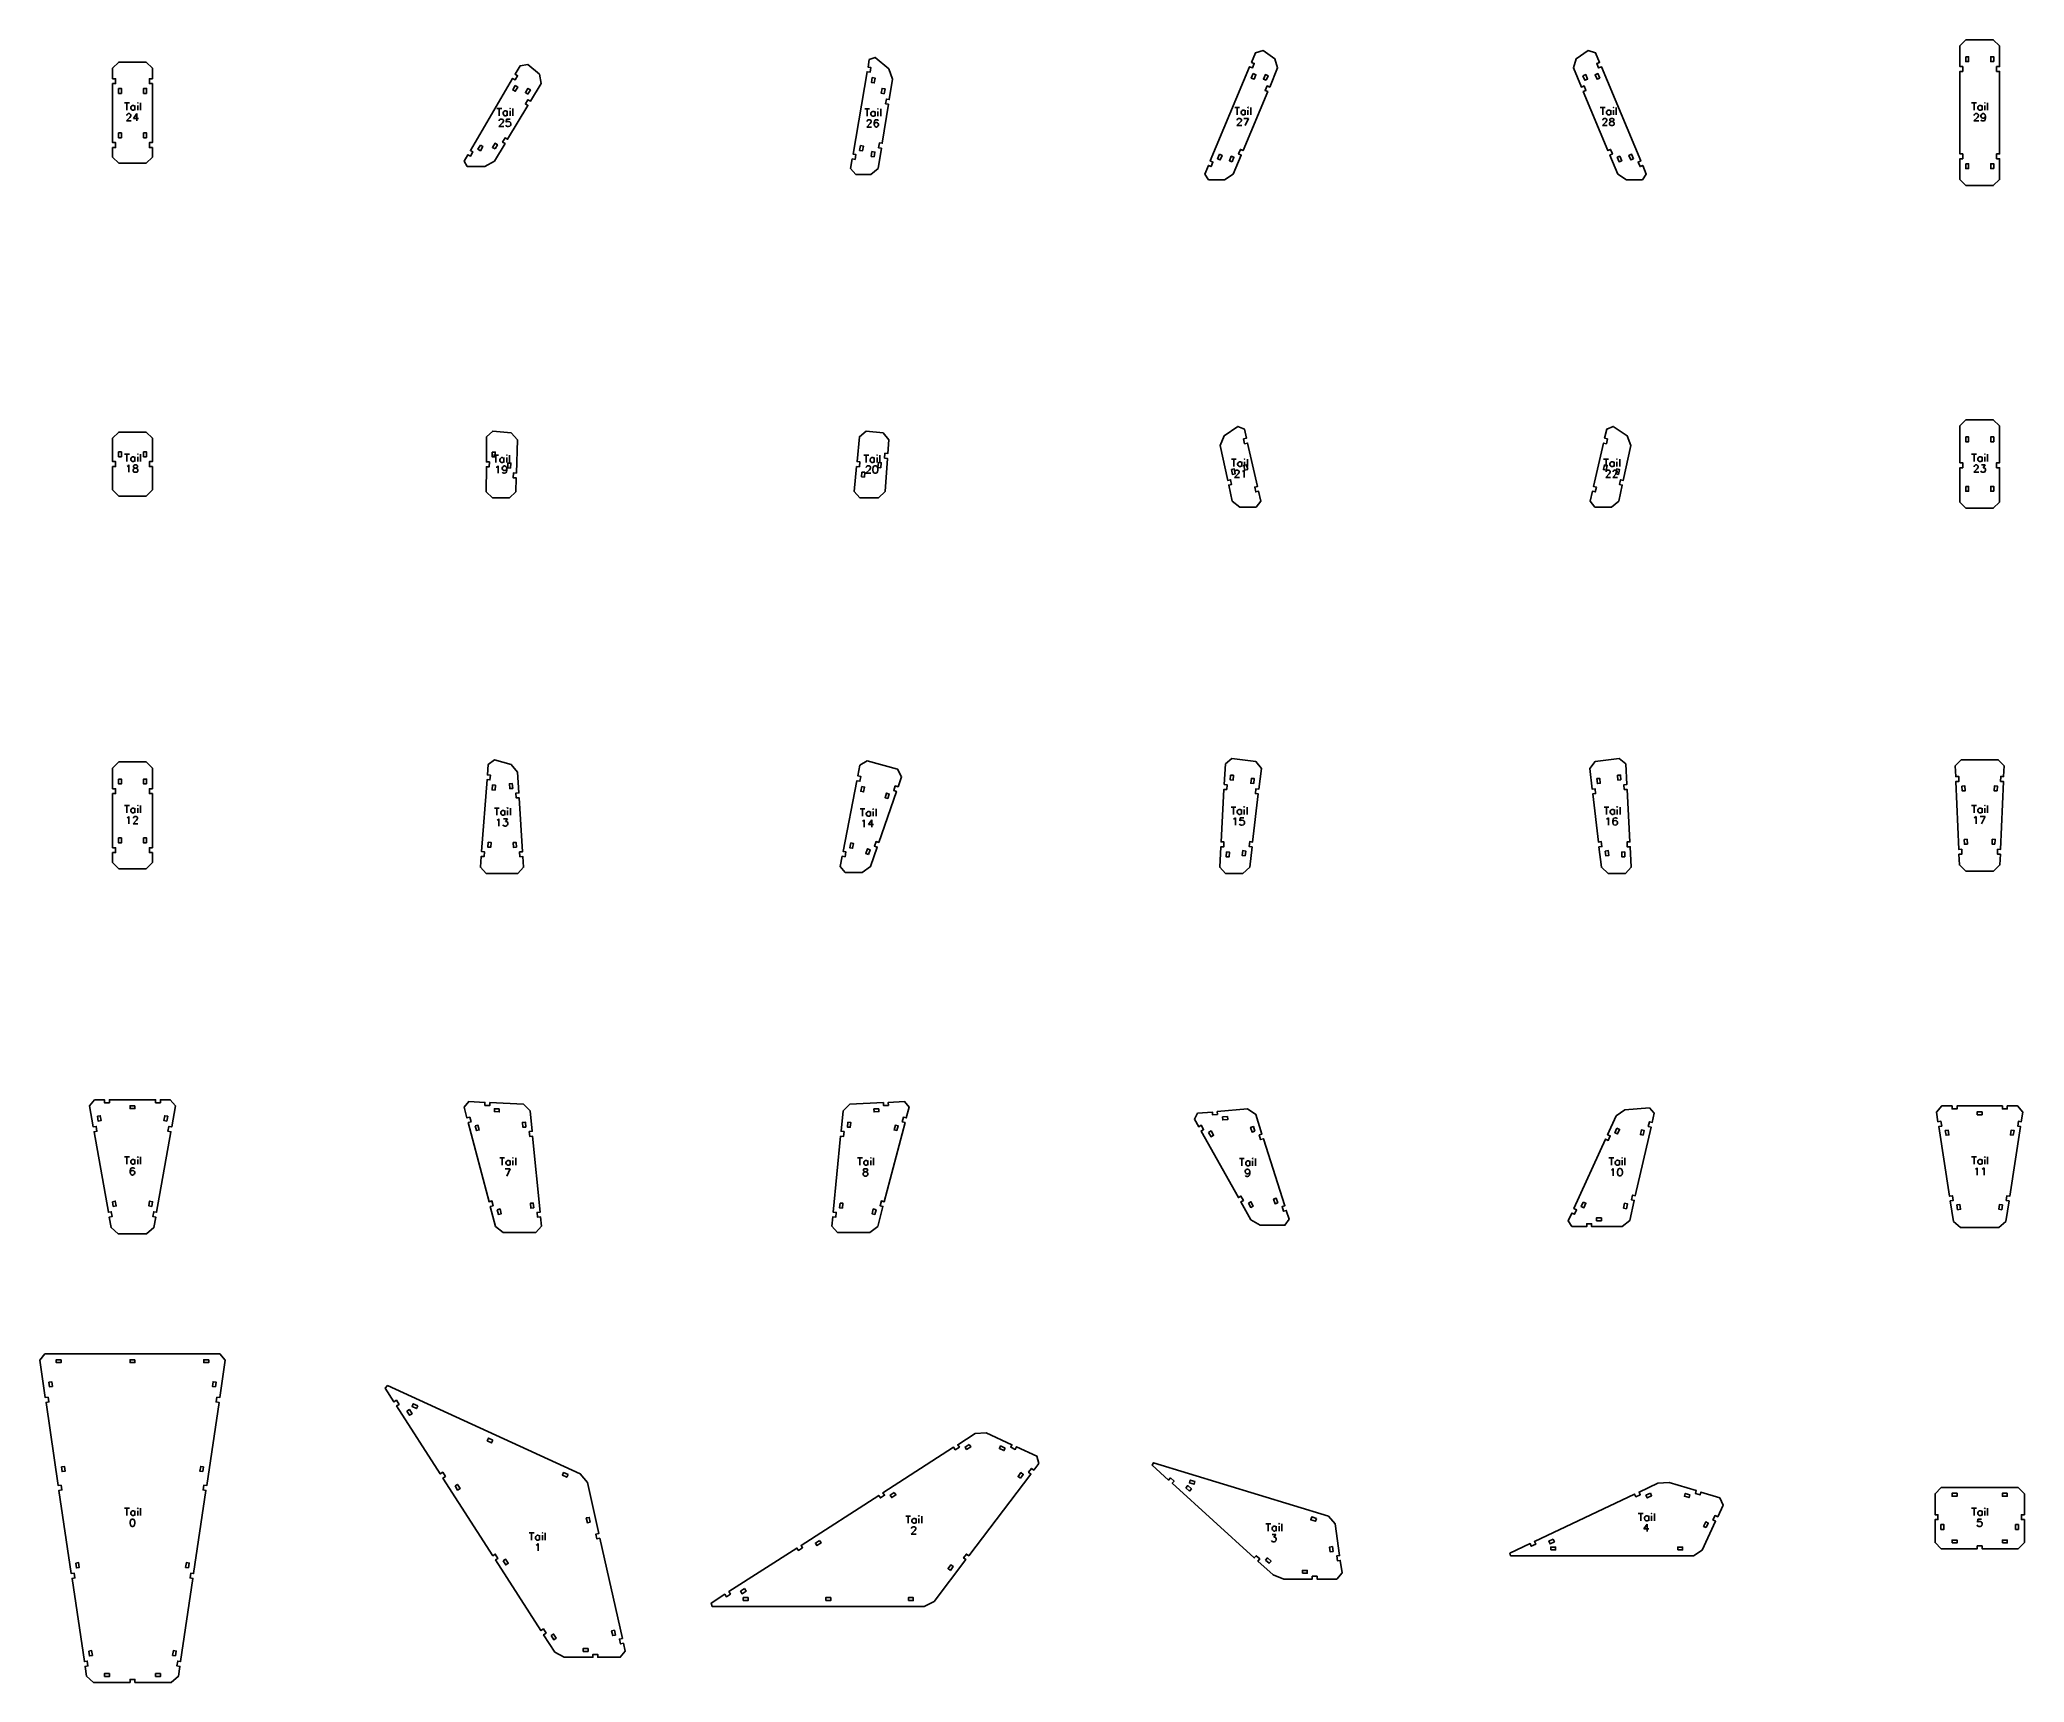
# Model space of a CAD drawing. Header units: metres. Extents: x 94 to 2128, y 12 to 1695.
import ezdxf

# ---------------------------------------------------------------- set-up
doc = ezdxf.new("R2010")
doc.units = ezdxf.units.M
doc.layers.add('tail_cuts', color=1, linetype='Continuous')
doc.layers.add('tail_marks', color=2, linetype='Continuous')

msp = doc.modelspace()

# ---------------------------------------------------------------- linework, layer by layer
at = {"layer": 'tail_cuts'}
for points in [[(2068.5, 1545.8), (2096.5, 1545.8), (2102.9, 1552.1), (2102.9, 1573.3), (2099.9, 1573.3), (2099.9, 1578.3), (2102.9, 1578.3), (2102.9, 1662.9), (2099.9, 1662.9), (2099.9, 1667.9), (2102.9, 1667.9), (2102.9, 1689.1), (2096.5, 1695.4), (2068.5, 1695.4), (2062.2, 1689.1), (2062.2, 1667.9), (2065.2, 1667.9), (2065.2, 1662.9), (2062.2, 1662.9), (2062.2, 1578.3), (2065.2, 1578.3), (2065.2, 1573.3), (2062.2, 1573.3), (2062.2, 1552.1)], [(175.3, 1568.7), (203.3, 1568.7), (209.7, 1575.1), (209.7, 1584.9), (206.7, 1584.9), (206.7, 1589.9), (209.7, 1589.9), (209.7, 1650.4), (206.7, 1650.4), (206.7, 1655.4), (209.7, 1655.4), (209.7, 1666.1), (203.3, 1672.4), (175.3, 1672.4), (169, 1666.1), (169, 1655.4), (172, 1655.4), (172, 1650.4), (169, 1650.4), (169, 1589.9), (172, 1589.9), (172, 1584.9), (169, 1584.9), (169, 1575.1)], [(532.3, 1565.4), (550.6, 1565.4), (560.3, 1570.8), (571.2, 1589), (568.6, 1590.5), (571.2, 1594.8), (573.7, 1593.3), (594.6, 1628), (592, 1629.6), (594.6, 1633.8), (597.2, 1632.3), (608.1, 1650.4), (606.5, 1660), (594.6, 1670), (586.5, 1668.6), (581.4, 1660), (584, 1658.5), (581.5, 1654.2), (578.9, 1655.7), (535.6, 1581.8), (538.2, 1580.3), (535.7, 1576), (533.1, 1577.5), (529.2, 1570.9)], [(930.6, 1557.1), (946.2, 1557.1), (953.6, 1563.4), (956.9, 1584.2), (954, 1584.7), (954.8, 1589.6), (957.7, 1589.2), (964.1, 1629.2), (961.2, 1629.7), (962, 1634.6), (964.9, 1634.1), (968.3, 1655), (964.4, 1665.4), (950.4, 1677.2), (944.5, 1675), (943.2, 1667.4), (946.1, 1666.9), (945.3, 1662), (942.3, 1662.5), (927.9, 1578.1), (930.8, 1577.6), (930, 1572.7), (927, 1573.2), (925.3, 1563.3)], [(1292.2, 1551.8), (1308.7, 1551.8), (1317.5, 1557.7), (1325.7, 1577.2), (1322.9, 1578.3), (1324.8, 1582.9), (1327.6, 1581.8), (1352.9, 1642.3), (1350.2, 1643.4), (1352.1, 1648), (1354.9, 1646.9), (1363, 1666.4), (1360.2, 1675.8), (1348, 1684.2), (1340.3, 1681.9), (1336.3, 1672.2), (1339, 1671.1), (1337.1, 1666.5), (1334.3, 1667.6), (1293.9, 1571.1), (1296.7, 1569.9), (1294.7, 1565.3), (1292, 1566.5), (1288.3, 1557.7)], [(1720.4, 1551.8), (1736.9, 1551.8), (1740.8, 1557.7), (1737.2, 1566.5), (1734.4, 1565.3), (1732.5, 1569.9), (1735.2, 1571.1), (1694.8, 1667.6), (1692, 1666.5), (1690.1, 1671.1), (1692.9, 1672.2), (1688.8, 1681.9), (1681.1, 1684.2), (1668.9, 1675.8), (1666.1, 1666.4), (1674.3, 1646.9), (1677, 1648), (1679, 1643.4), (1676.2, 1642.3), (1701.5, 1581.8), (1704.3, 1582.9), (1706.2, 1578.3), (1703.5, 1577.2), (1711.6, 1557.7)], [(2068.2, 1677.9), (2071.2, 1677.9), (2071.2, 1672.9), (2068.2, 1672.9)], [(2096.9, 1672.9), (2093.9, 1672.9), (2093.9, 1677.9), (2096.9, 1677.9)], [(581.6, 1648.3), (584.2, 1646.8), (581.6, 1642.5), (579, 1644)], [(947.4, 1656.5), (950.4, 1656), (949.5, 1651.1), (946.6, 1651.6)], [(1337.9, 1660.7), (1340.7, 1659.5), (1338.8, 1654.9), (1336, 1656.1)], [(1351.3, 1653.8), (1348.5, 1655), (1350.4, 1659.6), (1353.2, 1658.4)], [(1675.9, 1658.4), (1678.7, 1659.6), (1680.6, 1655), (1677.9, 1653.8)], [(1693.1, 1656.1), (1690.4, 1654.9), (1688.4, 1659.5), (1691.2, 1660.7)], [(175, 1645.4), (178, 1645.4), (178, 1640.4), (175, 1640.4)], [(203.7, 1640.4), (200.7, 1640.4), (200.7, 1645.4), (203.7, 1645.4)], [(594.6, 1639.7), (592, 1641.2), (594.6, 1645.5), (597.2, 1644)], [(959.8, 1640), (956.8, 1640.5), (957.6, 1645.4), (960.6, 1645)], [(175, 1599.9), (178, 1599.9), (178, 1594.9), (175, 1594.9)], [(203.7, 1594.9), (200.7, 1594.9), (200.7, 1599.9), (203.7, 1599.9)], [(545.9, 1587.4), (548.5, 1585.9), (545.9, 1581.6), (543.3, 1583.1)], [(560.9, 1583.5), (558.3, 1585), (560.9, 1589.3), (563.4, 1587.8)], [(935.5, 1586.9), (938.4, 1586.4), (937.6, 1581.5), (934.6, 1582)], [(949.4, 1575.3), (946.5, 1575.8), (947.2, 1580.7), (950.2, 1580.2)], [(1303.3, 1578), (1306.1, 1576.8), (1304.1, 1572.2), (1301.4, 1573.4)], [(1316.3, 1570.3), (1313.5, 1571.4), (1315.4, 1576), (1318.2, 1574.9)], [(1710.9, 1574.9), (1713.7, 1576), (1715.6, 1571.4), (1712.9, 1570.3)], [(1727.8, 1573.4), (1725, 1572.2), (1723.1, 1576.8), (1725.8, 1578)], [(2068.2, 1568.3), (2071.2, 1568.3), (2071.2, 1563.3), (2068.2, 1563.3)], [(2096.9, 1563.3), (2093.9, 1563.3), (2093.9, 1568.3), (2096.9, 1568.3)], [(2068.5, 1215.1), (2096.5, 1215.1), (2102.9, 1221.4), (2102.9, 1256.7), (2099.9, 1256.7), (2099.9, 1261.7), (2102.9, 1261.7), (2102.9, 1299.5), (2096.5, 1305.8), (2068.5, 1305.8), (2062.2, 1299.5), (2062.2, 1261.7), (2065.2, 1261.7), (2065.2, 1256.7), (2062.2, 1256.7), (2062.2, 1221.4)], [(175.3, 1227.6), (203.3, 1227.6), (209.7, 1234), (209.7, 1257.9), (206.7, 1257.9), (206.7, 1262.9), (209.7, 1262.9), (209.7, 1286.9), (203.3, 1293.3), (175.3, 1293.3), (169, 1286.9), (169, 1262.9), (172, 1262.9), (172, 1257.9), (169, 1257.9), (169, 1234)], [(558.2, 1225.7), (575.7, 1225.7), (582.2, 1232.1), (582.6, 1246.2), (579.6, 1246.3), (579.8, 1251.3), (582.8, 1251.2), (583.8, 1285.3), (577.6, 1292.3), (558.6, 1294.2), (552.2, 1288.5), (552.1, 1262.7), (555.1, 1262.7), (555, 1257.7), (552, 1257.7), (551.9, 1232.1)], [(934.8, 1225.9), (953.9, 1225.9), (960.7, 1232.2), (963.1, 1266.3), (960.1, 1266.5), (960.5, 1271.5), (963.5, 1271.3), (964.5, 1285.4), (958.6, 1292.3), (941.3, 1294.1), (934.3, 1288.4), (931.9, 1262.9), (934.9, 1262.6), (934.4, 1257.6), (931.4, 1257.9), (929, 1232.2)], [(1324.1, 1216.3), (1340.9, 1216.3), (1345.8, 1222.5), (1343.5, 1232.6), (1340.6, 1231.9), (1339.5, 1236.8), (1342.4, 1237.5), (1332.2, 1282), (1329.2, 1281.3), (1328.1, 1286.2), (1331, 1286.9), (1328.9, 1296.3), (1322.2, 1299), (1308.1, 1289.4), (1304.1, 1279.6), (1311.8, 1243.7), (1314.8, 1244.4), (1315.8, 1239.5), (1312.9, 1238.9), (1316.4, 1222.5)], [(1688.2, 1216.3), (1705.1, 1216.3), (1712.7, 1222.5), (1716.2, 1238.9), (1713.3, 1239.5), (1714.4, 1244.4), (1717.3, 1243.7), (1725, 1279.6), (1721.1, 1289.4), (1706.9, 1299), (1700.3, 1296.3), (1698.1, 1286.9), (1701, 1286.2), (1699.9, 1281.3), (1697, 1282), (1686.7, 1237.5), (1689.7, 1236.8), (1688.5, 1231.9), (1685.6, 1232.6), (1683.3, 1222.5)], [(2068.2, 1288.3), (2071.2, 1288.3), (2071.2, 1283.3), (2068.2, 1283.3)], [(2096.9, 1283.3), (2093.9, 1283.3), (2093.9, 1288.3), (2096.9, 1288.3)], [(175, 1272.9), (178, 1272.9), (178, 1267.9), (175, 1267.9)], [(203.7, 1267.9), (200.7, 1267.9), (200.7, 1272.9), (203.7, 1272.9)], [(558.1, 1272.7), (561.1, 1272.7), (561.1, 1267.7), (558.1, 1267.7)], [(576.9, 1256.4), (573.9, 1256.5), (574.1, 1261.5), (577.1, 1261.4)], [(956.4, 1256.7), (953.4, 1256.9), (953.8, 1261.9), (956.8, 1261.7)], [(936.9, 1252.3), (939.9, 1252), (939.5, 1247.1), (936.5, 1247.4)], [(1315.6, 1254.8), (1318.5, 1255.4), (1319.6, 1250.5), (1316.7, 1249.9)], [(1332.3, 1254.8), (1329.3, 1254.1), (1328.2, 1259), (1331.1, 1259.6)], [(1698, 1259.6), (1700.9, 1259), (1699.8, 1254.1), (1696.9, 1254.8)], [(1712.5, 1249.9), (1709.5, 1250.5), (1710.6, 1255.4), (1713.5, 1254.8)], [(2068.2, 1237.6), (2071.2, 1237.6), (2071.2, 1232.6), (2068.2, 1232.6)], [(2096.9, 1232.6), (2093.9, 1232.6), (2093.9, 1237.6), (2096.9, 1237.6)], [(551.8, 840.8), (584.2, 840.8), (590.1, 847.2), (589.4, 858.1), (586.4, 857.9), (586.1, 862.9), (589.1, 863.1), (585.6, 918.4), (582.6, 918.2), (582.3, 923.2), (585.3, 923.4), (583.9, 944.5), (577.4, 952.5), (560.5, 957.2), (553.9, 952.6), (553.1, 941.9), (556.1, 941.7), (555.7, 936.7), (552.7, 937), (547.1, 863.3), (550.1, 863.1), (549.7, 858.1), (546.8, 858.3), (545.9, 847.2)], [(919.7, 841.8), (937.3, 841.8), (945.7, 847.9), (952.6, 867.8), (949.8, 868.8), (951.4, 873.5), (954.2, 872.6), (972.3, 924.9), (969.5, 925.9), (971.1, 930.6), (974, 929.7), (977.5, 940), (973.5, 947.7), (942.3, 956.3), (934.9, 951.8), (932.8, 940.8), (935.7, 940.3), (934.8, 935.3), (931.8, 935.9), (917.6, 863.4), (920.5, 862.9), (919.6, 857.9), (916.6, 858.5), (914.6, 848.1)], [(1309.6, 840.8), (1327.3, 840.8), (1334.4, 847.1), (1336.8, 868.1), (1333.9, 868.4), (1334.4, 873.4), (1337.4, 873), (1343.2, 922.4), (1340.3, 922.7), (1340.8, 927.7), (1343.8, 927.3), (1346.3, 948.3), (1340.7, 955.5), (1316, 958.7), (1309.4, 953.1), (1308.2, 932), (1311.2, 931.8), (1310.9, 926.9), (1307.9, 927), (1305, 873.2), (1308, 873.1), (1307.8, 868.1), (1304.8, 868.2), (1303.6, 847.1)], [(1701.9, 840.8), (1719.5, 840.8), (1725.5, 847.1), (1724.4, 868.2), (1721.4, 868.1), (1721.1, 873.1), (1724.1, 873.2), (1721.2, 927), (1718.2, 926.9), (1717.9, 931.8), (1720.9, 932), (1719.8, 953.1), (1713.1, 958.7), (1688.4, 955.5), (1682.8, 948.3), (1685.3, 927.3), (1688.3, 927.7), (1688.9, 922.7), (1685.9, 922.4), (1691.7, 873), (1694.7, 873.4), (1695.3, 868.4), (1692.3, 868.1), (1694.8, 847.1)], [(2068.4, 843.2), (2096.6, 843.2), (2103.3, 849.6), (2103.7, 860.5), (2100.7, 860.6), (2100.9, 865.6), (2103.9, 865.5), (2106.9, 935.1), (2103.9, 935.2), (2104.1, 940.2), (2107.1, 940.1), (2107.5, 951.1), (2101.5, 957.4), (2063.6, 957.4), (2057.5, 951.1), (2058, 940.1), (2061, 940.2), (2061.2, 935.2), (2058.2, 935.1), (2061.1, 865.5), (2064.1, 865.6), (2064.3, 860.6), (2061.3, 860.5), (2061.8, 849.6)], [(175.3, 845.6), (203.3, 845.6), (209.7, 851.9), (209.7, 862.2), (206.7, 862.2), (206.7, 867.2), (209.7, 867.2), (209.7, 922.6), (206.7, 922.6), (206.7, 927.6), (209.7, 927.6), (209.7, 948.7), (203.3, 955.1), (175.3, 955.1), (169, 948.7), (169, 927.6), (172, 927.6), (172, 922.6), (169, 922.6), (169, 867.2), (172, 867.2), (172, 862.2), (169, 862.2), (169, 851.9)], [(175, 937.6), (178, 937.6), (178, 932.6), (175, 932.6)], [(203.7, 932.6), (200.7, 932.6), (200.7, 937.6), (203.7, 937.6)], [(1314.7, 941.7), (1317.7, 941.5), (1317.5, 936.5), (1314.5, 936.7)], [(1338.5, 933), (1335.5, 933.3), (1336.1, 938.3), (1339, 938)], [(1690.1, 938), (1693.1, 938.3), (1693.7, 933.3), (1690.7, 933)], [(1714.7, 936.7), (1711.7, 936.5), (1711.4, 941.5), (1714.4, 941.7)], [(558.3, 931.5), (561.3, 931.3), (560.9, 926.3), (557.9, 926.5)], [(579, 928), (576, 927.8), (575.7, 932.8), (578.6, 933)], [(936.7, 929.9), (939.7, 929.3), (938.7, 924.4), (935.8, 925)], [(963.4, 917.5), (960.6, 918.4), (962.2, 923.2), (965, 922.2)], [(2064.4, 930.4), (2067.4, 930.5), (2067.6, 925.5), (2064.6, 925.4)], [(2100.5, 925.4), (2097.5, 925.5), (2097.7, 930.5), (2100.7, 930.4)], [(175, 877.2), (178, 877.2), (178, 872.2), (175, 872.2)], [(203.7, 872.2), (200.7, 872.2), (200.7, 877.2), (203.7, 877.2)], [(2066.7, 875.7), (2069.7, 875.9), (2069.9, 870.9), (2066.9, 870.8)], [(2098.2, 870.8), (2095.2, 870.9), (2095.4, 875.9), (2098.4, 875.7)], [(553.9, 872.8), (556.9, 872.6), (556.5, 867.6), (553.5, 867.8)], [(582.8, 867.7), (579.8, 867.5), (579.5, 872.5), (582.5, 872.7)], [(925.4, 872.1), (928.3, 871.5), (927.4, 866.6), (924.4, 867.2)], [(943.7, 860.3), (940.8, 861.3), (942.5, 866.1), (945.3, 865.1)], [(1310.5, 862.9), (1313.5, 862.7), (1313.2, 857.7), (1310.2, 857.9)], [(1329.7, 858.8), (1326.7, 859.2), (1327.3, 864.2), (1330.3, 863.8)], [(1698.8, 863.8), (1701.8, 864.2), (1702.4, 859.2), (1699.4, 858.8)], [(1718.9, 857.9), (1715.9, 857.7), (1715.7, 862.7), (1718.7, 862.9)], [(174.8, 471.6), (203.8, 471.6), (211.3, 477.8), (213.2, 488.6), (210.2, 489.1), (211.1, 494.1), (214.1, 493.5), (228.7, 576.1), (225.7, 576.6), (226.6, 581.5), (229.5, 581), (233.3, 602.5), (228.1, 608.8), (218, 608.8), (218, 605.8), (213, 605.8), (213, 608.8), (165.6, 608.8), (165.6, 605.8), (160.6, 605.8), (160.6, 608.8), (150.5, 608.8), (145.3, 602.5), (149.1, 581), (152.1, 581.5), (152.9, 576.6), (150, 576.1), (164.6, 493.5), (167.5, 494.1), (168.4, 489.1), (165.5, 488.6), (167.4, 477.8)], [(153.3, 591.9), (156.2, 592.4), (157.1, 587.5), (154.1, 587)], [(191.8, 602.8), (191.8, 599.8), (186.8, 599.8), (186.8, 602.8)], [(224.5, 587), (221.5, 587.5), (222.4, 592.4), (225.4, 591.9)], [(569.4, 472.9), (602.7, 472.9), (608.4, 479.2), (607.5, 488.7), (604.5, 488.4), (604, 493.4), (607, 493.6), (599.4, 571.5), (596.5, 571.2), (596, 576.2), (599, 576.5), (596.9, 597.5), (590, 604.2), (555.6, 605.9), (555.5, 602.9), (550.5, 603.1), (550.6, 606.1), (534, 607), (529.2, 601.2), (532.1, 590.2), (535, 591), (536.3, 586.1), (533.4, 585.4), (554.8, 504.3), (557.7, 505.1), (558.9, 500.2), (556, 499.5), (561.4, 479)], [(565.3, 599.4), (565.2, 596.4), (560.2, 596.7), (560.3, 599.6)], [(911.9, 472.9), (945.2, 472.9), (953.1, 479), (958.5, 499.5), (955.6, 500.2), (956.9, 505.1), (959.8, 504.3), (981.2, 585.4), (978.3, 586.1), (979.5, 591), (982.4, 590.2), (985.3, 601.2), (980.6, 607), (963.9, 606.1), (964.1, 603.1), (959.1, 602.9), (958.9, 605.9), (924.6, 604.2), (917.6, 597.5), (915.6, 576.5), (918.6, 576.2), (918.1, 571.2), (915.1, 571.5), (907.6, 493.6), (910.6, 493.4), (910.1, 488.4), (907.1, 488.7), (906.2, 479.2)], [(954.2, 599.6), (954.4, 596.7), (949.4, 596.4), (949.3, 599.4)], [(1345.1, 480.3), (1370.4, 480.3), (1374.8, 486.3), (1371.9, 495.4), (1369.1, 494.5), (1367.5, 499.3), (1370.4, 500.2), (1348.4, 568.9), (1345.6, 568), (1344.1, 572.8), (1346.9, 573.7), (1340.5, 593.9), (1332.2, 599.4), (1301.1, 596.8), (1301.3, 593.8), (1296.4, 593.3), (1296.1, 596.3), (1280.9, 595.1), (1277.7, 589), (1282.1, 581.2), (1284.7, 582.7), (1287.1, 578.3), (1284.5, 576.8), (1322.8, 508.6), (1325.4, 510.1), (1327.9, 505.7), (1325.3, 504.3), (1335.6, 485.8)], [(1311.6, 591.6), (1311.8, 588.6), (1306.8, 588.2), (1306.6, 591.2)], [(1664.6, 478.8), (1679.8, 478.8), (1679.8, 481.8), (1684.8, 481.8), (1684.8, 478.8), (1716, 478.8), (1723.8, 485), (1728.5, 505.6), (1725.6, 506.3), (1726.7, 511.2), (1729.6, 510.5), (1745.8, 580.9), (1742.8, 581.5), (1744, 586.4), (1746.9, 585.7), (1749, 595), (1744.1, 600.7), (1718.9, 598.6), (1709.9, 592.3), (1701.2, 573), (1703.9, 571.8), (1701.8, 567.2), (1699.1, 568.5), (1666.6, 497.3), (1669.4, 496), (1667.3, 491.5), (1664.6, 492.7), (1660.9, 484.6)], [(2063, 477.9), (2102.1, 477.9), (2109.4, 484.2), (2112.6, 505.1), (2109.7, 505.6), (2110.4, 510.5), (2113.4, 510), (2124.5, 581.4), (2121.5, 581.9), (2122.3, 586.8), (2125.2, 586.3), (2126.8, 596.2), (2121.4, 602.5), (2110.8, 602.5), (2110.8, 599.5), (2105.8, 599.5), (2105.8, 602.5), (2059.3, 602.5), (2059.3, 599.5), (2054.3, 599.5), (2054.3, 602.5), (2043.7, 602.5), (2038.3, 596.2), (2039.8, 586.3), (2042.8, 586.8), (2043.6, 581.9), (2040.6, 581.4), (2051.7, 510), (2054.6, 510.5), (2055.4, 505.6), (2052.4, 505.1), (2055.7, 484.2)], [(2085, 596.5), (2085, 593.5), (2080, 593.5), (2080, 596.5)], [(540.5, 582.1), (543.4, 582.8), (544.7, 578), (541.8, 577.2)], [(592.5, 580.9), (589.5, 580.6), (589, 585.6), (592, 585.9)], [(922.5, 585.9), (925.5, 585.6), (925, 580.6), (922.1, 580.9)], [(972.8, 577.2), (969.9, 578), (971.2, 582.8), (974.1, 582.1)], [(1292.2, 575.4), (1294.8, 576.9), (1297.3, 572.5), (1294.7, 571)], [(1339.7, 576.6), (1336.8, 575.7), (1335.3, 580.5), (1338.2, 581.4)], [(1710.8, 579.6), (1713.5, 578.4), (1711.4, 573.8), (1708.7, 575.1)], [(1737.7, 572.5), (1734.8, 573.1), (1735.9, 578), (1738.8, 577.3)], [(2047.3, 577.4), (2050.2, 577.8), (2051, 572.9), (2048.1, 572.4)], [(2117, 572.4), (2114, 572.9), (2114.8, 577.8), (2117.8, 577.4)], [(168.8, 504.4), (171.7, 505), (172.6, 500), (169.6, 499.5)], [(209, 499.5), (206.1, 500), (206.9, 505), (209.9, 504.4)], [(563.1, 496.2), (566, 496.9), (567.3, 492.1), (564.4, 491.3)], [(600.5, 498), (597.5, 497.8), (597.1, 502.7), (600.1, 503)], [(914.5, 503), (917.5, 502.7), (917, 497.8), (914, 498)], [(950.2, 491.3), (947.3, 492.1), (948.5, 496.9), (951.4, 496.2)], [(1333, 502.8), (1335.6, 504.3), (1338, 499.9), (1335.4, 498.5)], [(1363.2, 503.1), (1360.3, 502.2), (1358.8, 507), (1361.6, 507.9)], [(1676.2, 503.9), (1679, 502.7), (1676.9, 498.1), (1674.2, 499.4)], [(1720.5, 497.2), (1717.5, 497.9), (1718.6, 502.8), (1721.6, 502.1)], [(2059.1, 501.1), (2062.1, 501.5), (2062.9, 496.6), (2059.9, 496.1)], [(2105.2, 496.1), (2102.2, 496.6), (2103, 501.5), (2105.9, 501.1)], [(1689.8, 484.8), (1689.8, 487.8), (1694.8, 487.8), (1694.8, 484.8)], [(149.5, 11.7), (186.8, 11.7), (186.8, 14.7), (191.8, 14.7), (191.8, 11.7), (229.1, 11.7), (236.4, 18), (237.9, 28.1), (234.9, 28.5), (235.7, 33.5), (238.6, 33), (251.3, 118.3), (248.3, 118.7), (249, 123.6), (252, 123.2), (264.6, 208.4), (261.7, 208.9), (262.4, 213.8), (265.4, 213.4), (278, 298.6), (275, 299.1), (275.8, 304), (278.7, 303.6), (284.4, 342.1), (279, 348.4), (99.6, 348.4), (94.2, 342.1), (99.9, 303.6), (102.9, 304), (103.6, 299.1), (100.7, 298.6), (113.3, 213.4), (116.2, 213.8), (117, 208.9), (114, 208.4), (126.6, 123.2), (129.6, 123.6), (130.3, 118.7), (127.4, 118.3), (140, 33), (143, 33.5), (143.7, 28.5), (140.7, 28.1), (142.2, 18)], [(116.2, 342.4), (116.2, 339.4), (111.2, 339.4), (111.2, 342.4)], [(191.8, 342.4), (191.8, 339.4), (186.8, 339.4), (186.8, 342.4)], [(267.4, 342.4), (267.4, 339.4), (262.4, 339.4), (262.4, 342.4)], [(103.6, 319.5), (106.6, 319.9), (107.3, 315), (104.4, 314.6)], [(274.3, 314.6), (271.3, 315), (272, 319.9), (275, 319.5)], [(631.9, 37.4), (661.2, 37.4), (661.2, 40.4), (666.2, 40.4), (666.2, 37.4), (689.3, 37.4), (694.3, 43.6), (692.4, 51.8), (689.5, 51.1), (688.4, 56), (691.4, 56.7), (668.3, 159.4), (665.4, 158.7), (664.3, 163.6), (667.2, 164.2), (655.5, 216.7), (648.3, 225.5), (450.7, 315.9), (448.3, 313.2), (457.3, 299.2), (459.8, 300.8), (462.5, 296.6), (460, 295), (504.8, 225.4), (507.3, 227), (510, 222.8), (507.5, 221.1), (558.7, 141.4), (561.2, 143.1), (563.9, 138.8), (561.4, 137.2), (608, 64.7), (610.5, 66.4), (613.2, 62.2), (610.7, 60.5), (622.1, 42.7)], [(470.6, 289.7), (473.1, 291.3), (475.8, 287.1), (473.3, 285.5)], [(481.7, 295.1), (480.4, 292.4), (475.9, 294.5), (477.1, 297.2)], [(783.5, 89.6), (1000.8, 89.6), (1010.9, 94.6), (1043.5, 137.5), (1041.1, 139.3), (1044.1, 143.2), (1046.5, 141.4), (1110.1, 225.2), (1107.7, 227.1), (1110.8, 231), (1113.1, 229.2), (1118.2, 235.9), (1116.3, 243.6), (1095.2, 253.2), (1094, 250.5), (1089.4, 252.6), (1090.7, 255.3), (1064.1, 267.5), (1052.9, 266.7), (1035.1, 255.3), (1036.8, 252.8), (1032.6, 250.1), (1030.9, 252.6), (958.4, 206), (960.1, 203.5), (955.8, 200.8), (954.2, 203.3), (874.5, 152.1), (876.1, 149.6), (871.9, 146.9), (870.3, 149.4), (800.6, 104.7), (802.2, 102.1), (798, 99.4), (796.4, 102), (782.5, 93)], [(558.7, 259.9), (557.4, 257.2), (552.9, 259.3), (554.1, 262)], [(1046.8, 255.6), (1048.4, 253.1), (1044.2, 250.4), (1042.6, 252.9)], [(1083.7, 251.9), (1082.4, 249.2), (1077.9, 251.3), (1079.1, 254)], [(116.5, 232.6), (119.5, 233.1), (120.2, 228.1), (117.2, 227.7)], [(261.4, 227.7), (258.4, 228.1), (259.2, 233.1), (262.1, 232.6)], [(635.7, 224.7), (634.4, 222), (629.9, 224.1), (631.1, 226.8)], [(1099.3, 220.9), (1096.9, 222.7), (1099.9, 226.7), (1102.3, 224.9)], [(1369.4, 117.5), (1398.4, 117.5), (1398.4, 120.5), (1403.4, 120.5), (1403.4, 117.5), (1423.5, 117.5), (1429, 123.8), (1427.2, 136.7), (1424.2, 136.3), (1423.5, 141.3), (1426.5, 141.7), (1422, 174.1), (1415.1, 182.2), (1235.7, 236.8), (1234.3, 234.4), (1251.2, 219), (1253.2, 221.3), (1256.9, 217.9), (1254.9, 215.7), (1339, 139.3), (1341, 141.5), (1344.7, 138.2), (1342.7, 136), (1358.4, 121.8)], [(519.9, 213), (522.4, 214.6), (525.1, 210.4), (522.6, 208.8)], [(970.1, 206.4), (971.7, 203.8), (967.5, 201.1), (965.9, 203.7)], [(1268.8, 211.1), (1270.9, 213.4), (1274.6, 210), (1272.5, 207.8)], [(1278.1, 217.6), (1277.3, 214.8), (1272.5, 216.2), (1273.4, 219.1)], [(1601.7, 141.4), (1789.2, 141.4), (1798.2, 147.2), (1811.9, 176.9), (1809.2, 178.2), (1811.3, 182.7), (1814, 181.4), (1819.5, 193.3), (1816.1, 200.9), (1796.9, 206.8), (1796, 203.9), (1791.2, 205.4), (1792.1, 208.2), (1764.4, 216.7), (1752.6, 215.8), (1733.4, 206.7), (1734.7, 204), (1730.2, 201.9), (1728.9, 204.6), (1626.2, 156), (1627.5, 153.3), (1623, 151.2), (1621.7, 153.9), (1601.1, 144.1)], [(1745.1, 205.6), (1746.3, 202.9), (1741.8, 200.7), (1740.5, 203.5)], [(1785.5, 203.9), (1784.7, 201.1), (1779.9, 202.5), (1780.8, 205.4)], [(2043.1, 148.6), (2080, 148.6), (2080, 151.6), (2085, 151.6), (2085, 148.6), (2121.9, 148.6), (2128.3, 155), (2128.3, 178.5), (2125.3, 178.5), (2125.3, 183.5), (2128.3, 183.5), (2128.3, 205.1), (2121.9, 211.5), (2043.1, 211.5), (2036.8, 205.1), (2036.8, 183.5), (2039.8, 183.5), (2039.8, 178.5), (2036.8, 178.5), (2036.8, 155)], [(2059.3, 205.5), (2059.3, 202.5), (2054.3, 202.5), (2054.3, 205.5)], [(2110.8, 205.5), (2110.8, 202.5), (2105.8, 202.5), (2105.8, 205.5)], [(658.5, 176), (655.5, 175.3), (654.4, 180.2), (657.4, 180.8)], [(1402.7, 179.8), (1401.8, 176.9), (1397, 178.3), (1397.9, 181.2)], [(1802.3, 170.3), (1799.6, 171.6), (1801.7, 176.1), (1804.4, 174.9)], [(2042.8, 173.5), (2045.8, 173.5), (2045.8, 168.5), (2042.8, 168.5)], [(2122.3, 168.5), (2119.3, 168.5), (2119.3, 173.5), (2122.3, 173.5)], [(893.4, 157.1), (895, 154.6), (890.8, 151.9), (889.2, 154.4)], [(1419.9, 145.8), (1416.9, 145.4), (1416.2, 150.3), (1419.2, 150.8)], [(1645.4, 158.5), (1646.7, 155.8), (1642.2, 153.6), (1640.9, 156.3)], [(1642.9, 147.4), (1642.9, 150.4), (1647.9, 150.4), (1647.9, 147.4)], [(1773.1, 147.4), (1773.1, 150.4), (1778.1, 150.4), (1778.1, 147.4)], [(2054.3, 154.6), (2054.3, 157.6), (2059.3, 157.6), (2059.3, 154.6)], [(2105.8, 154.6), (2105.8, 157.6), (2110.8, 157.6), (2110.8, 154.6)], [(131.1, 134), (134.1, 134.4), (134.8, 129.5), (131.8, 129)], [(246.8, 129), (243.8, 129.5), (244.6, 134.4), (247.5, 134)], [(569.1, 136.3), (571.7, 137.9), (574.4, 133.7), (571.8, 132.1)], [(1027.6, 126.5), (1025.2, 128.3), (1028.2, 132.3), (1030.6, 130.4)], [(1350.5, 137), (1352.5, 139.3), (1356.2, 135.9), (1354.2, 133.7)], [(1388.4, 123.5), (1388.4, 126.5), (1393.4, 126.5), (1393.4, 123.5)], [(816.7, 107.8), (818.3, 105.3), (814.1, 102.6), (812.5, 105.1)], [(815.3, 95.6), (815.3, 98.6), (820.3, 98.6), (820.3, 95.6)], [(899.9, 95.6), (899.9, 98.6), (904.9, 98.6), (904.9, 95.6)], [(984.6, 95.6), (984.6, 98.6), (989.6, 98.6), (989.6, 95.6)], [(618.4, 59.6), (620.9, 61.2), (623.6, 57), (621.1, 55.4)], [(684.4, 60.2), (681.5, 59.6), (680.4, 64.5), (683.3, 65.1)], [(144.5, 43.8), (147.4, 44.2), (148.2, 39.3), (145.2, 38.8)], [(233.4, 38.8), (230.5, 39.3), (231.2, 44.2), (234.2, 43.8)], [(651.2, 43.4), (651.2, 46.4), (656.2, 46.4), (656.2, 43.4)], [(160.6, 17.7), (160.6, 20.7), (165.6, 20.7), (165.6, 17.7)], [(213, 17.7), (213, 20.7), (218, 20.7), (218, 17.7)]]:
    msp.add_lwpolyline(points, close=True, dxfattribs=at)
at = {"layer": 'tail_marks'}
for p, q in [((181.1, 1630.6), (186.1, 1630.6)), ((183.6, 1630.6), (183.6, 1623.1)), ((188.6, 1627.7), (187.9, 1627)), ((189.3, 1628.1), (188.6, 1627.7)), ((190.4, 1628.1), (189.3, 1628.1)), ((191.1, 1627.7), (190.4, 1628.1)), ((191.8, 1627), (191.1, 1627.7)), ((191.8, 1628.1), (191.8, 1623.1)), ((194.7, 1630.9), (194.3, 1630.6)), ((194.3, 1630.6), (194.7, 1630.2)), ((195, 1630.6), (194.7, 1630.9)), ((194.7, 1630.2), (195, 1630.6)), ((194.7, 1628.1), (194.7, 1623.1)), ((197.5, 1630.6), (197.5, 1623.1)), ((2074.3, 1630.6), (2079.3, 1630.6)), ((2076.8, 1630.6), (2076.8, 1623.1)), ((2081.8, 1627.7), (2081.1, 1627)), ((2082.5, 1628.1), (2081.8, 1627.7)), ((2083.6, 1628.1), (2082.5, 1628.1)), ((2084.3, 1627.7), (2083.6, 1628.1)), ((2085, 1627), (2084.3, 1627.7)), ((2085, 1628.1), (2085, 1623.1)), ((2087.9, 1630.9), (2087.5, 1630.6)), ((2087.5, 1630.6), (2087.9, 1630.2)), ((2088.2, 1630.6), (2087.9, 1630.9)), ((2087.9, 1630.2), (2088.2, 1630.6)), ((2087.9, 1628.1), (2087.9, 1623.1)), ((2090.7, 1630.6), (2090.7, 1623.1)), ((186.6, 1615.7), (183.1, 1612.1)), ((183.1, 1612.1), (188.1, 1612.1)), ((183.4, 1618.2), (183.8, 1618.9)), ((183.4, 1617.8), (183.4, 1618.2)), ((183.8, 1618.9), (184.1, 1619.2)), ((184.1, 1619.2), (184.9, 1619.6)), ((184.9, 1619.6), (186.3, 1619.6)), ((186.3, 1619.6), (187, 1619.2)), ((187.4, 1616.7), (186.6, 1615.7)), ((187, 1619.2), (187.4, 1618.9)), ((187.4, 1618.9), (187.7, 1618.2)), ((187.7, 1617.4), (187.4, 1616.7)), ((187.9, 1627), (187.5, 1625.9)), ((187.5, 1625.9), (187.5, 1625.2)), ((187.5, 1625.2), (187.9, 1624.2)), ((187.7, 1618.2), (187.7, 1617.4)), ((187.9, 1624.2), (188.6, 1623.4)), ((188.6, 1623.4), (189.3, 1623.1)), ((189.3, 1623.1), (190.4, 1623.1)), ((193.8, 1619.6), (190.2, 1614.6)), ((190.2, 1614.6), (195.6, 1614.6)), ((190.4, 1623.1), (191.1, 1623.4)), ((191.1, 1623.4), (191.8, 1624.2)), ((193.8, 1619.6), (193.8, 1612.1)), ((562.7, 1625), (567.7, 1625)), ((568.4, 1610.1), (564.8, 1606.5)), ((565.2, 1625), (565.2, 1617.5)), ((565.2, 1612.6), (565.5, 1613.3)), ((565.2, 1612.2), (565.2, 1612.6)), ((565.5, 1613.3), (565.9, 1613.6)), ((565.9, 1613.6), (566.6, 1614)), ((566.6, 1614), (568, 1614)), ((568, 1614), (568.8, 1613.6)), ((569.1, 1611.1), (568.4, 1610.1)), ((568.8, 1613.6), (569.1, 1613.3)), ((569.5, 1621.4), (569.1, 1620.3)), ((569.1, 1620.3), (569.1, 1619.6)), ((569.1, 1619.6), (569.5, 1618.6)), ((569.1, 1613.3), (569.5, 1612.6)), ((569.5, 1611.8), (569.1, 1611.1)), ((570.2, 1622.1), (569.5, 1621.4)), ((569.5, 1618.6), (570.2, 1617.8)), ((569.5, 1612.6), (569.5, 1611.8)), ((570.9, 1622.5), (570.2, 1622.1)), ((570.2, 1617.8), (570.9, 1617.5)), ((572, 1622.5), (570.9, 1622.5)), ((570.9, 1617.5), (572, 1617.5)), ((572.7, 1622.1), (572, 1622.5)), ((572, 1617.5), (572.7, 1617.8)), ((572.3, 1607.2), (572, 1607.9)), ((572.7, 1614), (572.3, 1610.8)), ((572.3, 1610.8), (572.7, 1611.1)), ((572.7, 1606.8), (572.3, 1607.2)), ((573.4, 1621.4), (572.7, 1622.1)), ((572.7, 1617.8), (573.4, 1618.6)), ((576.3, 1614), (572.7, 1614)), ((572.7, 1611.1), (573.8, 1611.5)), ((573.4, 1622.5), (573.4, 1617.5)), ((573.8, 1611.5), (574.8, 1611.5)), ((574.8, 1611.5), (575.9, 1611.1)), ((576.3, 1625.3), (575.9, 1625)), ((575.9, 1625), (576.3, 1624.6)), ((575.9, 1611.1), (576.6, 1610.4)), ((576.6, 1607.6), (575.9, 1606.8)), ((576.6, 1625), (576.3, 1625.3)), ((576.3, 1624.6), (576.6, 1625)), ((576.3, 1622.5), (576.3, 1617.5)), ((576.6, 1610.4), (577, 1609.3)), ((577, 1608.6), (576.6, 1607.6)), ((577, 1609.3), (577, 1608.6)), ((579.1, 1625), (579.1, 1617.5)), ((939.8, 1624.4), (944.8, 1624.4)), ((945.5, 1609.5), (941.9, 1605.9)), ((942.3, 1624.4), (942.3, 1616.9)), ((942.3, 1612), (942.6, 1612.7)), ((942.3, 1611.6), (942.3, 1612)), ((942.6, 1612.7), (943, 1613.1)), ((943, 1613.1), (943.7, 1613.4)), ((943.7, 1613.4), (945.1, 1613.4)), ((945.1, 1613.4), (945.8, 1613.1)), ((946.2, 1610.6), (945.5, 1609.5)), ((945.8, 1613.1), (946.2, 1612.7)), ((946.5, 1620.8), (946.2, 1619.8)), ((946.2, 1619.8), (946.2, 1619.1)), ((946.2, 1619.1), (946.5, 1618)), ((946.2, 1612.7), (946.5, 1612)), ((946.5, 1611.3), (946.2, 1610.6)), ((947.2, 1621.6), (946.5, 1620.8)), ((946.5, 1618), (947.2, 1617.3)), ((946.5, 1612), (946.5, 1611.3)), ((948, 1621.9), (947.2, 1621.6)), ((947.2, 1617.3), (948, 1616.9)), ((949, 1621.9), (948, 1621.9)), ((948, 1616.9), (949, 1616.9)), ((949.8, 1621.6), (949, 1621.9)), ((949, 1616.9), (949.8, 1617.3)), ((949.8, 1612), (949.4, 1610.2)), ((949.4, 1610.2), (949.4, 1608.4)), ((949.8, 1609.5), (949.4, 1608.4)), ((949.4, 1608.4), (949.8, 1607)), ((950.5, 1620.8), (949.8, 1621.6)), ((949.8, 1617.3), (950.5, 1618)), ((950.5, 1613.1), (949.8, 1612)), ((950.5, 1610.2), (949.8, 1609.5)), ((949.8, 1607), (950.5, 1606.3)), ((950.5, 1621.9), (950.5, 1616.9)), ((951.5, 1613.4), (950.5, 1613.1)), ((951.5, 1610.6), (950.5, 1610.2)), ((952.3, 1613.4), (951.5, 1613.4)), ((951.9, 1610.6), (951.5, 1610.6)), ((953, 1610.2), (951.9, 1610.6)), ((953.3, 1613.1), (952.3, 1613.4)), ((953.3, 1624.8), (953, 1624.4)), ((953, 1624.4), (953.3, 1624.1)), ((953.7, 1609.5), (953, 1610.2)), ((953, 1606.3), (953.7, 1607)), ((953.7, 1624.4), (953.3, 1624.8)), ((953.3, 1624.1), (953.7, 1624.4)), ((953.3, 1621.9), (953.3, 1616.9)), ((953.7, 1612.3), (953.3, 1613.1)), ((954, 1608.4), (953.7, 1609.5)), ((953.7, 1607), (954, 1608.1)), ((954, 1608.1), (954, 1608.4)), ((956.2, 1624.4), (956.2, 1616.9)), ((1319, 1625.8), (1324, 1625.8)), ((1324.7, 1610.9), (1321.2, 1607.3)), ((1321.2, 1607.3), (1326.2, 1607.3)), ((1321.5, 1625.8), (1321.5, 1618.3)), ((1321.5, 1613.4), (1321.9, 1614.1)), ((1321.5, 1613), (1321.5, 1613.4)), ((1321.9, 1614.1), (1322.2, 1614.4)), ((1322.2, 1614.4), (1323, 1614.8)), ((1323, 1614.8), (1324.4, 1614.8)), ((1324.4, 1614.8), (1325.1, 1614.4)), ((1325.5, 1611.9), (1324.7, 1610.9)), ((1325.1, 1614.4), (1325.5, 1614.1)), ((1325.8, 1622.2), (1325.5, 1621.2)), ((1325.5, 1621.2), (1325.5, 1620.4)), ((1325.5, 1620.4), (1325.8, 1619.4)), ((1325.5, 1614.1), (1325.8, 1613.4)), ((1325.8, 1612.7), (1325.5, 1611.9)), ((1326.5, 1622.9), (1325.8, 1622.2)), ((1325.8, 1619.4), (1326.5, 1618.7)), ((1325.8, 1613.4), (1325.8, 1612.7)), ((1327.2, 1623.3), (1326.5, 1622.9)), ((1326.5, 1618.7), (1327.2, 1618.3)), ((1328.3, 1623.3), (1327.2, 1623.3)), ((1327.2, 1618.3), (1328.3, 1618.3)), ((1329, 1622.9), (1328.3, 1623.3)), ((1328.3, 1618.3), (1329, 1618.7)), ((1328.3, 1614.8), (1333.3, 1614.8)), ((1329.7, 1622.2), (1329, 1622.9)), ((1329, 1618.7), (1329.7, 1619.4)), ((1329.7, 1623.3), (1329.7, 1618.3)), ((1333.3, 1614.8), (1329.7, 1607.3)), ((1332.6, 1626.2), (1332.2, 1625.8)), ((1332.2, 1625.8), (1332.6, 1625.4)), ((1333, 1625.8), (1332.6, 1626.2)), ((1332.6, 1625.4), (1333, 1625.8)), ((1332.6, 1623.3), (1332.6, 1618.3)), ((1335.5, 1625.8), (1335.5, 1618.3)), ((1693.7, 1625.8), (1698.7, 1625.8)), ((1699.4, 1610.9), (1695.8, 1607.3)), ((1695.8, 1607.3), (1700.8, 1607.3)), ((1696.2, 1625.8), (1696.2, 1618.3)), ((1696.2, 1613.4), (1696.5, 1614.1)), ((1696.2, 1613), (1696.2, 1613.4)), ((1696.5, 1614.1), (1696.9, 1614.4)), ((1696.9, 1614.4), (1697.6, 1614.8)), ((1697.6, 1614.8), (1699, 1614.8)), ((1699, 1614.8), (1699.7, 1614.4)), ((1700.1, 1611.9), (1699.4, 1610.9)), ((1699.7, 1614.4), (1700.1, 1614.1)), ((1700.5, 1622.2), (1700.1, 1621.2)), ((1700.1, 1621.2), (1700.1, 1620.4)), ((1700.1, 1620.4), (1700.5, 1619.4)), ((1700.1, 1614.1), (1700.5, 1613.4)), ((1700.5, 1612.7), (1700.1, 1611.9)), ((1701.2, 1622.9), (1700.5, 1622.2)), ((1700.5, 1619.4), (1701.2, 1618.7)), ((1700.5, 1613.4), (1700.5, 1612.7)), ((1701.9, 1623.3), (1701.2, 1622.9)), ((1701.2, 1618.7), (1701.9, 1618.3)), ((1703, 1623.3), (1701.9, 1623.3)), ((1701.9, 1618.3), (1703, 1618.3)), ((1703.7, 1622.9), (1703, 1623.3)), ((1703, 1618.3), (1703.7, 1618.7)), ((1703, 1609.8), (1703.3, 1610.5)), ((1703, 1608.7), (1703, 1609.8)), ((1703.3, 1608), (1703, 1608.7)), ((1703.7, 1614.4), (1703.3, 1613.7)), ((1703.3, 1613.7), (1703.3, 1613)), ((1703.3, 1613), (1703.7, 1612.3)), ((1703.3, 1610.5), (1704, 1611.2)), ((1703.7, 1607.7), (1703.3, 1608)), ((1704.4, 1622.2), (1703.7, 1622.9)), ((1703.7, 1618.7), (1704.4, 1619.4)), ((1704.7, 1614.8), (1703.7, 1614.4)), ((1703.7, 1612.3), (1704.4, 1611.9)), ((1704.7, 1607.3), (1703.7, 1607.7)), ((1704, 1611.2), (1705.1, 1611.6)), ((1704.4, 1623.3), (1704.4, 1618.3)), ((1704.4, 1611.9), (1705.8, 1611.6)), ((1706.2, 1614.8), (1704.7, 1614.8)), ((1706.2, 1607.3), (1704.7, 1607.3)), ((1705.1, 1611.6), (1706.5, 1611.9)), ((1705.8, 1611.6), (1706.9, 1611.2)), ((1707.2, 1614.4), (1706.2, 1614.8)), ((1707.2, 1607.7), (1706.2, 1607.3)), ((1706.5, 1611.9), (1707.2, 1612.3)), ((1707.2, 1626.2), (1706.9, 1625.8)), ((1706.9, 1625.8), (1707.2, 1625.4)), ((1706.9, 1611.2), (1707.6, 1610.5)), ((1707.6, 1625.8), (1707.2, 1626.2)), ((1707.2, 1625.4), (1707.6, 1625.8)), ((1707.2, 1623.3), (1707.2, 1618.3)), ((1707.6, 1613.7), (1707.2, 1614.4)), ((1707.2, 1612.3), (1707.6, 1613)), ((1707.6, 1608), (1707.2, 1607.7)), ((1707.6, 1613), (1707.6, 1613.7)), ((1707.6, 1610.5), (1708, 1609.8)), ((1708, 1608.7), (1707.6, 1608)), ((1708, 1609.8), (1708, 1608.7)), ((1710.1, 1625.8), (1710.1, 1618.3)), ((2080.2, 1615.7), (2076.6, 1612.1)), ((2076.6, 1612.1), (2081.6, 1612.1)), ((2077, 1618.2), (2077.3, 1618.9)), ((2077, 1617.8), (2077, 1618.2)), ((2077.3, 1618.9), (2077.7, 1619.2)), ((2077.7, 1619.2), (2078.4, 1619.6)), ((2078.4, 1619.6), (2079.8, 1619.6)), ((2079.8, 1619.6), (2080.6, 1619.2)), ((2080.9, 1616.7), (2080.2, 1615.7)), ((2080.6, 1619.2), (2080.9, 1618.9)), ((2081.1, 1627), (2080.7, 1625.9)), ((2080.7, 1625.9), (2080.7, 1625.2)), ((2080.7, 1625.2), (2081.1, 1624.2)), ((2080.9, 1618.9), (2081.3, 1618.2)), ((2081.3, 1617.4), (2080.9, 1616.7)), ((2081.1, 1624.2), (2081.8, 1623.4)), ((2081.3, 1618.2), (2081.3, 1617.4)), ((2081.8, 1623.4), (2082.5, 1623.1)), ((2082.5, 1623.1), (2083.6, 1623.1)), ((2083.6, 1623.1), (2084.3, 1623.4)), ((2083.8, 1617.4), (2084.1, 1618.5)), ((2083.8, 1617.1), (2083.8, 1617.4)), ((2084.1, 1616), (2083.8, 1617.1)), ((2084.1, 1618.5), (2084.8, 1619.2)), ((2084.8, 1615.3), (2084.1, 1616)), ((2084.5, 1612.4), (2084.1, 1613.2)), ((2084.3, 1623.4), (2085, 1624.2)), ((2085.6, 1612.1), (2084.5, 1612.4)), ((2084.8, 1619.2), (2085.9, 1619.6)), ((2085.9, 1614.9), (2084.8, 1615.3)), ((2086.3, 1612.1), (2085.6, 1612.1)), ((2085.9, 1619.6), (2086.3, 1619.6)), ((2086.3, 1614.9), (2085.9, 1614.9)), ((2086.3, 1619.6), (2087.3, 1619.2)), ((2087.3, 1615.3), (2086.3, 1614.9)), ((2087.3, 1612.4), (2086.3, 1612.1)), ((2087.3, 1619.2), (2088.1, 1618.5)), ((2088.1, 1616), (2087.3, 1615.3)), ((2088.1, 1613.5), (2087.3, 1612.4)), ((2088.1, 1618.5), (2088.4, 1617.1)), ((2088.4, 1617.1), (2088.1, 1616)), ((2088.4, 1615.3), (2088.1, 1613.5)), ((2088.4, 1617.1), (2088.4, 1615.3)), ((564.8, 1606.5), (569.8, 1606.5)), ((573.8, 1606.5), (572.7, 1606.8)), ((574.8, 1606.5), (573.8, 1606.5)), ((575.9, 1606.8), (574.8, 1606.5)), ((941.9, 1605.9), (946.9, 1605.9)), ((950.5, 1606.3), (951.5, 1605.9)), ((951.5, 1605.9), (951.9, 1605.9)), ((951.9, 1605.9), (953, 1606.3)), ((181.1, 1270.5), (186.1, 1270.5)), ((183.6, 1270.5), (183.6, 1263)), ((187.9, 1266.9), (187.5, 1265.8)), ((187.5, 1265.8), (187.5, 1265.1)), ((187.5, 1265.1), (187.9, 1264)), ((188.6, 1267.6), (187.9, 1266.9)), ((187.9, 1264), (188.6, 1263.3)), ((189.3, 1268), (188.6, 1267.6)), ((188.6, 1263.3), (189.3, 1263)), ((190.4, 1268), (189.3, 1268)), ((189.3, 1263), (190.4, 1263)), ((191.1, 1267.6), (190.4, 1268)), ((190.4, 1263), (191.1, 1263.3)), ((191.8, 1266.9), (191.1, 1267.6)), ((191.1, 1263.3), (191.8, 1264)), ((191.8, 1268), (191.8, 1263)), ((194.7, 1270.8), (194.3, 1270.5)), ((194.3, 1270.5), (194.7, 1270.1)), ((195, 1270.5), (194.7, 1270.8)), ((194.7, 1270.1), (195, 1270.5)), ((194.7, 1268), (194.7, 1263)), ((197.5, 1270.5), (197.5, 1263)), ((559.3, 1269.5), (564.3, 1269.5)), ((561.8, 1269.5), (561.8, 1262)), ((566.1, 1265.9), (565.7, 1264.9)), ((565.7, 1264.9), (565.7, 1264.1)), ((565.7, 1264.1), (566.1, 1263.1)), ((566.8, 1266.6), (566.1, 1265.9)), ((566.1, 1263.1), (566.8, 1262.4)), ((567.5, 1267), (566.8, 1266.6)), ((566.8, 1262.4), (567.5, 1262)), ((568.6, 1267), (567.5, 1267)), ((567.5, 1262), (568.6, 1262)), ((569.3, 1266.6), (568.6, 1267)), ((568.6, 1262), (569.3, 1262.4)), ((570, 1265.9), (569.3, 1266.6)), ((569.3, 1262.4), (570, 1263.1)), ((570, 1267), (570, 1262)), ((572.9, 1269.9), (572.5, 1269.5)), ((572.5, 1269.5), (572.9, 1269.1)), ((573.2, 1269.5), (572.9, 1269.9)), ((572.9, 1269.1), (573.2, 1269.5)), ((572.9, 1267), (572.9, 1262)), ((575.7, 1269.5), (575.7, 1262)), ((938.9, 1269.5), (943.9, 1269.5)), ((941.4, 1269.5), (941.4, 1262)), ((945.7, 1266), (945.3, 1264.9)), ((945.3, 1264.9), (945.3, 1264.2)), ((945.3, 1264.2), (945.7, 1263.1)), ((946.4, 1266.7), (945.7, 1266)), ((945.7, 1263.1), (946.4, 1262.4)), ((947.1, 1267), (946.4, 1266.7)), ((946.4, 1262.4), (947.1, 1262)), ((948.2, 1267), (947.1, 1267)), ((947.1, 1262), (948.2, 1262)), ((948.9, 1266.7), (948.2, 1267)), ((948.2, 1262), (948.9, 1262.4)), ((949.6, 1266), (948.9, 1266.7)), ((948.9, 1262.4), (949.6, 1263.1)), ((949.6, 1267), (949.6, 1262)), ((952.5, 1269.9), (952.1, 1269.5)), ((952.1, 1269.5), (952.5, 1269.2)), ((952.8, 1269.5), (952.5, 1269.9)), ((952.5, 1269.2), (952.8, 1269.5)), ((952.5, 1267), (952.5, 1262)), ((955.3, 1269.5), (955.3, 1262)), ((1315.6, 1265.3), (1320.6, 1265.3)), ((1318.1, 1265.3), (1318.1, 1257.8)), ((1322.4, 1261.8), (1322, 1260.7)), ((1323.1, 1262.5), (1322.4, 1261.8)), ((1323.8, 1262.8), (1323.1, 1262.5)), ((1324.9, 1262.8), (1323.8, 1262.8)), ((1325.6, 1262.5), (1324.9, 1262.8)), ((1326.3, 1261.8), (1325.6, 1262.5)), ((1326.3, 1262.8), (1326.3, 1257.8)), ((1329.1, 1265.7), (1328.8, 1265.3)), ((1328.8, 1265.3), (1329.1, 1265)), ((1329.5, 1265.3), (1329.1, 1265.7)), ((1329.1, 1265), (1329.5, 1265.3)), ((1329.1, 1262.8), (1329.1, 1257.8)), ((1332, 1265.3), (1332, 1257.8)), ((1697.1, 1265.3), (1702.1, 1265.3)), ((1699.6, 1265.3), (1699.6, 1257.8)), ((1703.9, 1261.8), (1703.6, 1260.7)), ((1704.6, 1262.5), (1703.9, 1261.8)), ((1705.3, 1262.8), (1704.6, 1262.5)), ((1706.4, 1262.8), (1705.3, 1262.8)), ((1707.1, 1262.5), (1706.4, 1262.8)), ((1707.8, 1261.8), (1707.1, 1262.5)), ((1707.8, 1262.8), (1707.8, 1257.8)), ((1710.7, 1265.7), (1710.3, 1265.3)), ((1710.3, 1265.3), (1710.7, 1265)), ((1711.1, 1265.3), (1710.7, 1265.7)), ((1710.7, 1265), (1711.1, 1265.3)), ((1710.7, 1262.8), (1710.7, 1257.8)), ((1713.6, 1265.3), (1713.6, 1257.8)), ((2074.3, 1270.5), (2079.3, 1270.5)), ((2076.8, 1270.5), (2076.8, 1263)), ((2081.1, 1266.9), (2080.7, 1265.8)), ((2080.7, 1265.8), (2080.7, 1265.1)), ((2080.7, 1265.1), (2081.1, 1264)), ((2081.8, 1267.6), (2081.1, 1266.9)), ((2081.1, 1264), (2081.8, 1263.3)), ((2082.5, 1268), (2081.8, 1267.6)), ((2081.8, 1263.3), (2082.5, 1263)), ((2083.6, 1268), (2082.5, 1268)), ((2082.5, 1263), (2083.6, 1263)), ((2084.3, 1267.6), (2083.6, 1268)), ((2083.6, 1263), (2084.3, 1263.3)), ((2085, 1266.9), (2084.3, 1267.6)), ((2084.3, 1263.3), (2085, 1264)), ((2085, 1268), (2085, 1263)), ((2087.9, 1270.8), (2087.5, 1270.5)), ((2087.5, 1270.5), (2087.9, 1270.1)), ((2088.2, 1270.5), (2087.9, 1270.8)), ((2087.9, 1270.1), (2088.2, 1270.5)), ((2087.9, 1268), (2087.9, 1263)), ((2090.7, 1270.5), (2090.7, 1263)), ((183.8, 1258), (184.5, 1258.4)), ((184.5, 1258.4), (185.6, 1259.5)), ((185.6, 1259.5), (185.6, 1252)), ((189.9, 1254.5), (190.2, 1255.2)), ((189.9, 1253.4), (189.9, 1254.5)), ((190.2, 1252.7), (189.9, 1253.4)), ((190.6, 1259.1), (190.2, 1258.4)), ((190.2, 1258.4), (190.2, 1257.7)), ((190.2, 1257.7), (190.6, 1257)), ((190.2, 1255.2), (190.9, 1255.9)), ((190.6, 1252.3), (190.2, 1252.7)), ((191.6, 1259.5), (190.6, 1259.1)), ((190.6, 1257), (191.3, 1256.6)), ((191.6, 1252), (190.6, 1252.3)), ((190.9, 1255.9), (192, 1256.2)), ((191.3, 1256.6), (192.7, 1256.2)), ((193.1, 1259.5), (191.6, 1259.5)), ((193.1, 1252), (191.6, 1252)), ((192, 1256.2), (193.4, 1256.6)), ((192.7, 1256.2), (193.8, 1255.9)), ((194.1, 1259.1), (193.1, 1259.5)), ((194.1, 1252.3), (193.1, 1252)), ((193.4, 1256.6), (194.1, 1257)), ((193.8, 1255.9), (194.5, 1255.2)), ((194.5, 1258.4), (194.1, 1259.1)), ((194.1, 1257), (194.5, 1257.7)), ((194.5, 1252.7), (194.1, 1252.3)), ((194.5, 1257.7), (194.5, 1258.4)), ((194.5, 1255.2), (194.9, 1254.5)), ((194.9, 1253.4), (194.5, 1252.7)), ((194.9, 1254.5), (194.9, 1253.4)), ((562.2, 1257.1), (562.9, 1257.4)), ((562.9, 1257.4), (564, 1258.5)), ((564, 1258.5), (564, 1251)), ((568.2, 1256.4), (568.6, 1257.4)), ((568.2, 1256), (568.2, 1256.4)), ((568.6, 1254.9), (568.2, 1256)), ((568.6, 1257.4), (569.3, 1258.1)), ((569.3, 1254.2), (568.6, 1254.9)), ((569, 1251.4), (568.6, 1252.1)), ((570, 1251), (569, 1251.4)), ((569.3, 1258.1), (570.4, 1258.5)), ((570.4, 1253.9), (569.3, 1254.2)), ((570.7, 1251), (570, 1251)), ((570.4, 1258.5), (570.7, 1258.5)), ((570.7, 1253.9), (570.4, 1253.9)), ((570.7, 1258.5), (571.8, 1258.1)), ((571.8, 1254.2), (570.7, 1253.9)), ((571.8, 1251.4), (570.7, 1251)), ((571.8, 1258.1), (572.5, 1257.4)), ((572.5, 1254.9), (571.8, 1254.2)), ((572.5, 1252.4), (571.8, 1251.4)), ((572.5, 1257.4), (572.9, 1256)), ((572.9, 1256), (572.5, 1254.9)), ((572.9, 1254.2), (572.5, 1252.4)), ((572.9, 1256), (572.9, 1254.2)), ((944.6, 1254.6), (941.1, 1251)), ((941.1, 1251), (946.1, 1251)), ((941.4, 1257.1), (941.8, 1257.8)), ((941.4, 1256.8), (941.4, 1257.1)), ((941.8, 1257.8), (942.1, 1258.2)), ((942.1, 1258.2), (942.8, 1258.5)), ((942.8, 1258.5), (944.3, 1258.5)), ((944.3, 1258.5), (945, 1258.2)), ((945.3, 1255.7), (944.6, 1254.6)), ((945, 1258.2), (945.3, 1257.8)), ((945.3, 1257.8), (945.7, 1257.1)), ((945.7, 1256.4), (945.3, 1255.7)), ((945.7, 1257.1), (945.7, 1256.4)), ((948.6, 1257.1), (948.2, 1255.3)), ((948.2, 1255.3), (948.2, 1254.3)), ((948.2, 1254.3), (948.6, 1252.5)), ((949.3, 1258.2), (948.6, 1257.1)), ((948.6, 1252.5), (949.3, 1251.4)), ((950.3, 1258.5), (949.3, 1258.2)), ((949.3, 1251.4), (950.3, 1251)), ((951.1, 1258.5), (950.3, 1258.5)), ((950.3, 1251), (951.1, 1251)), ((952.1, 1258.2), (951.1, 1258.5)), ((951.1, 1251), (952.1, 1251.4)), ((952.8, 1257.1), (952.1, 1258.2)), ((952.1, 1251.4), (952.8, 1252.5)), ((953.2, 1255.3), (952.8, 1257.1)), ((952.8, 1252.5), (953.2, 1254.3)), ((953.2, 1254.3), (953.2, 1255.3)), ((1322.4, 1250.4), (1318.8, 1246.8)), ((1318.8, 1246.8), (1323.8, 1246.8)), ((1319.1, 1252.9), (1319.5, 1253.6)), ((1319.1, 1252.5), (1319.1, 1252.9)), ((1319.5, 1253.6), (1319.9, 1254)), ((1319.9, 1254), (1320.6, 1254.3)), ((1320.6, 1254.3), (1322, 1254.3)), ((1322, 1260.7), (1322, 1260)), ((1322, 1260), (1322.4, 1258.9)), ((1322, 1254.3), (1322.7, 1254)), ((1322.4, 1258.9), (1323.1, 1258.2)), ((1323.1, 1251.5), (1322.4, 1250.4)), ((1322.7, 1254), (1323.1, 1253.6)), ((1323.1, 1258.2), (1323.8, 1257.8)), ((1323.1, 1253.6), (1323.4, 1252.9)), ((1323.4, 1252.2), (1323.1, 1251.5)), ((1323.4, 1252.9), (1323.4, 1252.2)), ((1323.8, 1257.8), (1324.9, 1257.8)), ((1324.9, 1257.8), (1325.6, 1258.2)), ((1325.6, 1258.2), (1326.3, 1258.9)), ((1327, 1252.9), (1327.7, 1253.3)), ((1327.7, 1253.3), (1328.8, 1254.3)), ((1328.8, 1254.3), (1328.8, 1246.8)), ((1702.8, 1250.4), (1699.3, 1246.8)), ((1699.3, 1246.8), (1704.3, 1246.8)), ((1699.6, 1252.9), (1700, 1253.6)), ((1699.6, 1252.5), (1699.6, 1252.9)), ((1700, 1253.6), (1700.3, 1254)), ((1700.3, 1254), (1701.1, 1254.3)), ((1701.1, 1254.3), (1702.5, 1254.3)), ((1702.5, 1254.3), (1703.2, 1254)), ((1703.6, 1251.5), (1702.8, 1250.4)), ((1703.2, 1254), (1703.6, 1253.6)), ((1703.6, 1260.7), (1703.6, 1260)), ((1703.6, 1260), (1703.9, 1258.9)), ((1703.6, 1253.6), (1703.9, 1252.9)), ((1703.9, 1252.2), (1703.6, 1251.5)), ((1703.9, 1258.9), (1704.6, 1258.2)), ((1703.9, 1252.9), (1703.9, 1252.2)), ((1704.6, 1258.2), (1705.3, 1257.8)), ((1705.3, 1257.8), (1706.4, 1257.8)), ((1706.4, 1257.8), (1707.1, 1258.2)), ((1710, 1250.4), (1706.4, 1246.8)), ((1706.4, 1246.8), (1711.4, 1246.8)), ((1706.8, 1252.9), (1707.1, 1253.6)), ((1706.8, 1252.5), (1706.8, 1252.9)), ((1707.1, 1258.2), (1707.8, 1258.9)), ((1707.1, 1253.6), (1707.5, 1254)), ((1707.5, 1254), (1708.2, 1254.3)), ((1708.2, 1254.3), (1709.6, 1254.3)), ((1709.6, 1254.3), (1710.3, 1254)), ((1710.7, 1251.5), (1710, 1250.4)), ((1710.3, 1254), (1710.7, 1253.6)), ((1710.7, 1253.6), (1711.1, 1252.9)), ((1711.1, 1252.2), (1710.7, 1251.5)), ((1711.1, 1252.9), (1711.1, 1252.2)), ((2080, 1255.5), (2076.5, 1252)), ((2076.5, 1252), (2081.5, 1252)), ((2076.8, 1258), (2077.2, 1258.7)), ((2076.8, 1257.7), (2076.8, 1258)), ((2077.2, 1258.7), (2077.5, 1259.1)), ((2077.5, 1259.1), (2078.2, 1259.5)), ((2078.2, 1259.5), (2079.7, 1259.5)), ((2079.7, 1259.5), (2080.4, 1259.1)), ((2080.7, 1256.6), (2080, 1255.5)), ((2080.4, 1259.1), (2080.7, 1258.7)), ((2080.7, 1258.7), (2081.1, 1258)), ((2081.1, 1257.3), (2080.7, 1256.6)), ((2081.1, 1258), (2081.1, 1257.3)), ((2084, 1252.7), (2083.6, 1253.4)), ((2084.3, 1252.3), (2084, 1252.7)), ((2084.3, 1259.5), (2088.2, 1259.5)), ((2085.4, 1252), (2084.3, 1252.3)), ((2086.5, 1252), (2085.4, 1252)), ((2088.2, 1259.5), (2086.1, 1256.6)), ((2086.1, 1256.6), (2087.2, 1256.6)), ((2087.5, 1252.3), (2086.5, 1252)), ((2087.2, 1256.6), (2087.9, 1256.2)), ((2088.2, 1253), (2087.5, 1252.3)), ((2087.9, 1256.2), (2088.2, 1255.9)), ((2088.2, 1255.9), (2088.6, 1254.8)), ((2088.6, 1254.1), (2088.2, 1253)), ((2088.6, 1254.8), (2088.6, 1254.1)), ((181.1, 910.3), (186.1, 910.3)), ((183.6, 910.3), (183.6, 902.8)), ((183.8, 897.9), (184.5, 898.3)), ((184.5, 898.3), (185.6, 899.3)), ((185.6, 899.3), (185.6, 891.8)), ((187.9, 906.8), (187.5, 905.7)), ((187.5, 905.7), (187.5, 905)), ((187.5, 905), (187.9, 903.9)), ((188.6, 907.5), (187.9, 906.8)), ((187.9, 903.9), (188.6, 903.2)), ((189.3, 907.8), (188.6, 907.5)), ((188.6, 903.2), (189.3, 902.8)), ((190.4, 907.8), (189.3, 907.8)), ((189.3, 902.8), (190.4, 902.8)), ((193.4, 895.4), (189.9, 891.8)), ((190.2, 897.9), (190.6, 898.6)), ((190.2, 897.5), (190.2, 897.9)), ((191.1, 907.5), (190.4, 907.8)), ((190.4, 902.8), (191.1, 903.2)), ((190.6, 898.6), (190.9, 899)), ((190.9, 899), (191.6, 899.3)), ((191.8, 906.8), (191.1, 907.5)), ((191.1, 903.2), (191.8, 903.9)), ((191.6, 899.3), (193.1, 899.3)), ((191.8, 907.8), (191.8, 902.8)), ((193.1, 899.3), (193.8, 899)), ((194.1, 896.5), (193.4, 895.4)), ((193.8, 899), (194.1, 898.6)), ((194.1, 898.6), (194.5, 897.9)), ((194.5, 897.2), (194.1, 896.5)), ((194.7, 910.7), (194.3, 910.3)), ((194.3, 910.3), (194.7, 910)), ((194.5, 897.9), (194.5, 897.2)), ((195, 910.3), (194.7, 910.7)), ((194.7, 910), (195, 910.3)), ((194.7, 907.8), (194.7, 902.8)), ((197.5, 910.3), (197.5, 902.8)), ((560.3, 907.9), (565.3, 907.9)), ((562.8, 907.9), (562.8, 900.4)), ((563, 895.5), (563.7, 895.8)), ((563.7, 895.8), (564.7, 896.9)), ((564.7, 896.9), (564.7, 889.4)), ((567.1, 904.3), (566.7, 903.3)), ((566.7, 903.3), (566.7, 902.5)), ((566.7, 902.5), (567.1, 901.5)), ((567.8, 905), (567.1, 904.3)), ((567.1, 901.5), (567.8, 900.8)), ((568.5, 905.4), (567.8, 905)), ((567.8, 900.8), (568.5, 900.4)), ((569.6, 905.4), (568.5, 905.4)), ((568.5, 900.4), (569.6, 900.4)), ((570.3, 905), (569.6, 905.4)), ((569.6, 900.4), (570.3, 900.8)), ((569.7, 896.9), (573.7, 896.9)), ((571, 904.3), (570.3, 905)), ((570.3, 900.8), (571, 901.5)), ((571, 905.4), (571, 900.4)), ((573.7, 896.9), (571.5, 894)), ((573.8, 908.3), (573.5, 907.9)), ((573.5, 907.9), (573.8, 907.5)), ((574.2, 907.9), (573.8, 908.3)), ((573.8, 907.5), (574.2, 907.9)), ((573.8, 905.4), (573.8, 900.4)), ((576.7, 907.9), (576.7, 900.4)), ((935, 906.9), (940, 906.9)), ((937.5, 906.9), (937.5, 899.4)), ((938.2, 894.8), (939.3, 895.9)), ((939.3, 895.9), (939.3, 888.4)), ((941.8, 903.3), (941.4, 902.2)), ((941.4, 902.2), (941.4, 901.5)), ((941.4, 901.5), (941.8, 900.4)), ((942.5, 904), (941.8, 903.3)), ((941.8, 900.4), (942.5, 899.7)), ((943.2, 904.4), (942.5, 904)), ((942.5, 899.7), (943.2, 899.4)), ((944.3, 904.4), (943.2, 904.4)), ((943.2, 899.4), (944.3, 899.4)), ((947.1, 895.9), (943.6, 890.9)), ((945, 904), (944.3, 904.4)), ((944.3, 899.4), (945, 899.7)), ((945.7, 903.3), (945, 904)), ((945, 899.7), (945.7, 900.4)), ((945.7, 904.4), (945.7, 899.4)), ((947.1, 895.9), (947.1, 888.4)), ((948.6, 907.2), (948.2, 906.9)), ((948.2, 906.9), (948.6, 906.5)), ((948.9, 906.9), (948.6, 907.2)), ((948.6, 906.5), (948.9, 906.9)), ((948.6, 904.4), (948.6, 899.4)), ((951.4, 906.9), (951.4, 899.4)), ((1315.2, 908.9), (1320.2, 908.9)), ((1317.7, 908.9), (1317.7, 901.4)), ((1317.9, 896.5), (1318.6, 896.8)), ((1318.6, 896.8), (1319.7, 897.9)), ((1319.7, 897.9), (1319.7, 890.4)), ((1322, 905.3), (1321.6, 904.3)), ((1321.6, 904.3), (1321.6, 903.5)), ((1321.6, 903.5), (1322, 902.5)), ((1322.7, 906), (1322, 905.3)), ((1322, 902.5), (1322.7, 901.8)), ((1323.4, 906.4), (1322.7, 906)), ((1322.7, 901.8), (1323.4, 901.4)), ((1324.5, 906.4), (1323.4, 906.4)), ((1323.4, 901.4), (1324.5, 901.4)), ((1324.7, 897.9), (1324.3, 894.7)), ((1324.3, 894.7), (1324.7, 895)), ((1325.2, 906), (1324.5, 906.4)), ((1324.5, 901.4), (1325.2, 901.8)), ((1328.2, 897.9), (1324.7, 897.9)), ((1324.7, 895), (1325.7, 895.4)), ((1325.9, 905.3), (1325.2, 906)), ((1325.2, 901.8), (1325.9, 902.5)), ((1325.7, 895.4), (1326.8, 895.4)), ((1325.9, 906.4), (1325.9, 901.4)), ((1326.8, 895.4), (1327.9, 895)), ((1327.9, 895), (1328.6, 894.3)), ((1328.8, 909.3), (1328.4, 908.9)), ((1328.4, 908.9), (1328.8, 908.5)), ((1329.1, 908.9), (1328.8, 909.3)), ((1328.8, 908.5), (1329.1, 908.9)), ((1328.8, 906.4), (1328.8, 901.4)), ((1331.6, 908.9), (1331.6, 901.4)), ((1697.5, 908.9), (1702.5, 908.9)), ((1700, 908.9), (1700, 901.4)), ((1700.2, 896.5), (1700.9, 896.8)), ((1700.9, 896.8), (1702, 897.9)), ((1702, 897.9), (1702, 890.4)), ((1704.3, 905.3), (1703.9, 904.3)), ((1703.9, 904.3), (1703.9, 903.5)), ((1703.9, 903.5), (1704.3, 902.5)), ((1705, 906), (1704.3, 905.3)), ((1704.3, 902.5), (1705, 901.8)), ((1705.7, 906.4), (1705, 906)), ((1705, 901.8), (1705.7, 901.4)), ((1706.8, 906.4), (1705.7, 906.4)), ((1705.7, 901.4), (1706.8, 901.4)), ((1707, 896.5), (1706.6, 894.7)), ((1707.5, 906), (1706.8, 906.4)), ((1706.8, 901.4), (1707.5, 901.8)), ((1707.7, 897.5), (1707, 896.5)), ((1708.2, 905.3), (1707.5, 906)), ((1707.5, 901.8), (1708.2, 902.5)), ((1708.8, 897.9), (1707.7, 897.5)), ((1708.8, 895), (1707.7, 894.7)), ((1708.2, 906.4), (1708.2, 901.4)), ((1709.5, 897.9), (1708.8, 897.9)), ((1709.1, 895), (1708.8, 895)), ((1710.2, 894.7), (1709.1, 895)), ((1710.5, 897.5), (1709.5, 897.9)), ((1710.9, 896.8), (1710.5, 897.5)), ((1711.1, 909.3), (1710.7, 908.9)), ((1710.7, 908.9), (1711.1, 908.5)), ((1711.4, 908.9), (1711.1, 909.3)), ((1711.1, 908.5), (1711.4, 908.9)), ((1711.1, 906.4), (1711.1, 901.4)), ((1713.9, 908.9), (1713.9, 901.4)), ((2074.3, 910.3), (2079.3, 910.3)), ((2076.8, 910.3), (2076.8, 902.8)), ((2077, 897.9), (2077.7, 898.3)), ((2077.7, 898.3), (2078.8, 899.3)), ((2078.8, 899.3), (2078.8, 891.8)), ((2081.1, 906.8), (2080.7, 905.7)), ((2080.7, 905.7), (2080.7, 905)), ((2080.7, 905), (2081.1, 903.9)), ((2081.8, 907.5), (2081.1, 906.8)), ((2081.1, 903.9), (2081.8, 903.2)), ((2082.5, 907.8), (2081.8, 907.5)), ((2081.8, 903.2), (2082.5, 902.8)), ((2083.6, 907.8), (2082.5, 907.8)), ((2082.5, 902.8), (2083.6, 902.8)), ((2083.1, 899.3), (2088.1, 899.3)), ((2084.3, 907.5), (2083.6, 907.8)), ((2083.6, 902.8), (2084.3, 903.2)), ((2085, 906.8), (2084.3, 907.5)), ((2084.3, 903.2), (2085, 903.9)), ((2088.1, 899.3), (2084.5, 891.8)), ((2085, 907.8), (2085, 902.8)), ((2087.9, 910.7), (2087.5, 910.3)), ((2087.5, 910.3), (2087.9, 910)), ((2088.2, 910.3), (2087.9, 910.7)), ((2087.9, 910), (2088.2, 910.3)), ((2087.9, 907.8), (2087.9, 902.8)), ((2090.7, 910.3), (2090.7, 902.8)), ((189.9, 891.8), (194.9, 891.8)), ((569.4, 890.1), (569, 890.8)), ((569.7, 889.8), (569.4, 890.1)), ((570.8, 889.4), (569.7, 889.8)), ((571.9, 889.4), (570.8, 889.4)), ((571.5, 894), (572.6, 894)), ((573, 889.8), (571.9, 889.4)), ((572.6, 894), (573.3, 893.7)), ((573.7, 890.5), (573, 889.8)), ((573.3, 893.7), (573.7, 893.3)), ((573.7, 893.3), (574, 892.3)), ((574, 891.5), (573.7, 890.5)), ((574, 892.3), (574, 891.5)), ((937.5, 894.4), (938.2, 894.8)), ((943.6, 890.9), (948.9, 890.9)), ((1324.3, 891.1), (1323.9, 891.8)), ((1324.7, 890.8), (1324.3, 891.1)), ((1325.7, 890.4), (1324.7, 890.8)), ((1326.8, 890.4), (1325.7, 890.4)), ((1327.9, 890.8), (1326.8, 890.4)), ((1328.6, 891.5), (1327.9, 890.8)), ((1328.6, 894.3), (1328.9, 893.3)), ((1328.9, 892.5), (1328.6, 891.5)), ((1328.9, 893.3), (1328.9, 892.5)), ((1706.6, 894.7), (1706.6, 892.9)), ((1707, 894), (1706.6, 892.9)), ((1706.6, 892.9), (1707, 891.5)), ((1707.7, 894.7), (1707, 894)), ((1707, 891.5), (1707.7, 890.8)), ((1707.7, 890.8), (1708.8, 890.4)), ((1708.8, 890.4), (1709.1, 890.4)), ((1709.1, 890.4), (1710.2, 890.8)), ((1710.9, 894), (1710.2, 894.7)), ((1710.2, 890.8), (1710.9, 891.5)), ((1711.3, 892.9), (1710.9, 894)), ((1710.9, 891.5), (1711.3, 892.5)), ((1711.3, 892.5), (1711.3, 892.9)), ((181.1, 550.2), (186.1, 550.2)), ((183.6, 550.2), (183.6, 542.7)), ((194.7, 550.6), (194.3, 550.2)), ((194.3, 550.2), (194.7, 549.8)), ((195, 550.2), (194.7, 550.6)), ((194.7, 549.8), (195, 550.2)), ((197.5, 550.2), (197.5, 542.7)), ((565.7, 549.2), (570.7, 549.2)), ((568.2, 549.2), (568.2, 541.7)), ((579.3, 549.6), (578.9, 549.2)), ((578.9, 549.2), (579.3, 548.9)), ((579.6, 549.2), (579.3, 549.6)), ((579.3, 548.9), (579.6, 549.2)), ((582.1, 549.2), (582.1, 541.7)), ((932.4, 549.2), (937.4, 549.2)), ((934.9, 549.2), (934.9, 541.7)), ((946, 549.6), (945.6, 549.2)), ((945.6, 549.2), (946, 548.9)), ((946.3, 549.2), (946, 549.6)), ((946, 548.9), (946.3, 549.2)), ((948.8, 549.2), (948.8, 541.7)), ((1702.6, 549.3), (1707.6, 549.3)), ((1705.1, 549.3), (1705.1, 541.8)), ((1716.1, 549.6), (1715.8, 549.3)), ((1715.8, 549.3), (1716.1, 548.9)), ((1716.5, 549.3), (1716.1, 549.6)), ((1716.1, 548.9), (1716.5, 549.3)), ((1719, 549.3), (1719, 541.8)), ((2074.3, 550.2), (2079.3, 550.2)), ((2076.8, 550.2), (2076.8, 542.7)), ((2087.9, 550.6), (2087.5, 550.2)), ((2087.5, 550.2), (2087.9, 549.8)), ((2088.2, 550.2), (2087.9, 550.6)), ((2087.9, 549.8), (2088.2, 550.2)), ((2090.7, 550.2), (2090.7, 542.7)), ((187.4, 537.8), (187, 536)), ((187, 536), (187, 534.2)), ((187.4, 535.3), (187, 534.2)), ((187, 534.2), (187.4, 532.8)), ((188.1, 538.8), (187.4, 537.8)), ((188.1, 536), (187.4, 535.3)), ((187.4, 532.8), (188.1, 532.1)), ((187.9, 546.6), (187.5, 545.6)), ((187.5, 545.6), (187.5, 544.8)), ((187.5, 544.8), (187.9, 543.8)), ((188.6, 547.3), (187.9, 546.6)), ((187.9, 543.8), (188.6, 543.1)), ((189.1, 539.2), (188.1, 538.8)), ((189.1, 536.3), (188.1, 536)), ((188.1, 532.1), (189.1, 531.7)), ((189.3, 547.7), (188.6, 547.3)), ((188.6, 543.1), (189.3, 542.7)), ((189.9, 539.2), (189.1, 539.2)), ((189.5, 536.3), (189.1, 536.3)), ((189.1, 531.7), (189.5, 531.7)), ((190.4, 547.7), (189.3, 547.7)), ((189.3, 542.7), (190.4, 542.7)), ((190.6, 536), (189.5, 536.3)), ((189.5, 531.7), (190.6, 532.1)), ((190.9, 538.8), (189.9, 539.2)), ((191.1, 547.3), (190.4, 547.7)), ((190.4, 542.7), (191.1, 543.1)), ((191.3, 535.3), (190.6, 536)), ((190.6, 532.1), (191.3, 532.8)), ((191.3, 538.1), (190.9, 538.8)), ((191.8, 546.6), (191.1, 547.3)), ((191.1, 543.1), (191.8, 543.8)), ((191.6, 534.2), (191.3, 535.3)), ((191.3, 532.8), (191.6, 533.8)), ((191.6, 533.8), (191.6, 534.2)), ((191.8, 547.7), (191.8, 542.7)), ((194.7, 547.7), (194.7, 542.7)), ((571.4, 538.2), (576.4, 538.2)), ((572.5, 545.7), (572.1, 544.6)), ((572.1, 544.6), (572.1, 543.9)), ((572.1, 543.9), (572.5, 542.8)), ((573.2, 546.4), (572.5, 545.7)), ((572.5, 542.8), (573.2, 542.1)), ((576.4, 538.2), (572.9, 530.7)), ((573.9, 546.7), (573.2, 546.4)), ((573.2, 542.1), (573.9, 541.7)), ((575, 546.7), (573.9, 546.7)), ((573.9, 541.7), (575, 541.7)), ((575.7, 546.4), (575, 546.7)), ((575, 541.7), (575.7, 542.1)), ((576.4, 545.7), (575.7, 546.4)), ((575.7, 542.1), (576.4, 542.8)), ((576.4, 546.7), (576.4, 541.7)), ((579.3, 546.7), (579.3, 541.7)), ((938.1, 533.2), (938.5, 534)), ((938.1, 532.2), (938.1, 533.2)), ((938.5, 531.5), (938.1, 532.2)), ((938.8, 537.9), (938.5, 537.2)), ((938.5, 537.2), (938.5, 536.5)), ((938.5, 536.5), (938.8, 535.7)), ((938.5, 534), (939.2, 534.7)), ((938.8, 531.1), (938.5, 531.5)), ((939.2, 545.7), (938.8, 544.6)), ((938.8, 544.6), (938.8, 543.9)), ((938.8, 543.9), (939.2, 542.8)), ((939.9, 538.2), (938.8, 537.9)), ((938.8, 535.7), (939.6, 535.4)), ((939.9, 530.7), (938.8, 531.1)), ((939.9, 546.4), (939.2, 545.7)), ((939.2, 542.8), (939.9, 542.1)), ((939.2, 534.7), (940.3, 535)), ((939.6, 535.4), (941, 535)), ((940.6, 546.7), (939.9, 546.4)), ((939.9, 542.1), (940.6, 541.7)), ((941.3, 538.2), (939.9, 538.2)), ((941.3, 530.7), (939.9, 530.7)), ((940.3, 535), (941.7, 535.4)), ((941.7, 546.7), (940.6, 546.7)), ((940.6, 541.7), (941.7, 541.7)), ((941, 535), (942.1, 534.7)), ((942.4, 537.9), (941.3, 538.2)), ((942.4, 531.1), (941.3, 530.7)), ((942.4, 546.4), (941.7, 546.7)), ((941.7, 541.7), (942.4, 542.1)), ((941.7, 535.4), (942.4, 535.7)), ((942.1, 534.7), (942.8, 534)), ((943.1, 545.7), (942.4, 546.4)), ((942.4, 542.1), (943.1, 542.8)), ((942.8, 537.2), (942.4, 537.9)), ((942.4, 535.7), (942.8, 536.5)), ((942.8, 531.5), (942.4, 531.1)), ((942.8, 536.5), (942.8, 537.2)), ((942.8, 534), (943.1, 533.2)), ((943.1, 532.2), (942.8, 531.5)), ((943.1, 546.7), (943.1, 541.7)), ((943.1, 533.2), (943.1, 532.2)), ((946, 546.7), (946, 541.7)), ((1323.8, 548.7), (1328.8, 548.7)), ((1326.3, 548.7), (1326.3, 541.2)), ((1329.7, 535.6), (1330.1, 536.6)), ((1329.7, 535.2), (1329.7, 535.6)), ((1330.1, 534.1), (1329.7, 535.2)), ((1330.1, 536.6), (1330.8, 537.3)), ((1330.8, 533.4), (1330.1, 534.1)), ((1330.4, 530.6), (1330.1, 531.3)), ((1330.6, 545.1), (1330.3, 544.1)), ((1330.3, 544.1), (1330.3, 543.3)), ((1330.3, 543.3), (1330.6, 542.3)), ((1331.5, 530.2), (1330.4, 530.6)), ((1331.3, 545.8), (1330.6, 545.1)), ((1330.6, 542.3), (1331.3, 541.6)), ((1330.8, 537.3), (1331.9, 537.7)), ((1331.9, 533.1), (1330.8, 533.4)), ((1332, 546.2), (1331.3, 545.8)), ((1331.3, 541.6), (1332, 541.2)), ((1332.2, 530.2), (1331.5, 530.2)), ((1331.9, 537.7), (1332.2, 537.7)), ((1332.2, 533.1), (1331.9, 533.1)), ((1333.1, 546.2), (1332, 546.2)), ((1332, 541.2), (1333.1, 541.2)), ((1332.2, 537.7), (1333.3, 537.3)), ((1333.3, 533.4), (1332.2, 533.1)), ((1333.3, 530.6), (1332.2, 530.2)), ((1333.8, 545.8), (1333.1, 546.2)), ((1333.1, 541.2), (1333.8, 541.6)), ((1333.3, 537.3), (1334, 536.6)), ((1334, 534.1), (1333.3, 533.4)), ((1334, 531.6), (1333.3, 530.6)), ((1334.5, 545.1), (1333.8, 545.8)), ((1333.8, 541.6), (1334.5, 542.3)), ((1334, 536.6), (1334.4, 535.2)), ((1334.4, 535.2), (1334, 534.1)), ((1334.4, 533.4), (1334, 531.6)), ((1334.4, 535.2), (1334.4, 533.4)), ((1334.5, 546.2), (1334.5, 541.2)), ((1337.4, 549.1), (1337, 548.7)), ((1337, 548.7), (1337.4, 548.3)), ((1337.8, 548.7), (1337.4, 549.1)), ((1337.4, 548.3), (1337.8, 548.7)), ((1337.4, 546.2), (1337.4, 541.2)), ((1340.3, 548.7), (1340.3, 541.2)), ((1705.2, 536.8), (1706, 537.2)), ((1706, 537.2), (1707, 538.3)), ((1707, 538.3), (1707, 530.8)), ((1709.4, 545.7), (1709, 544.6)), ((1709, 544.6), (1709, 543.9)), ((1709, 543.9), (1709.4, 542.8)), ((1710.1, 546.4), (1709.4, 545.7)), ((1709.4, 542.8), (1710.1, 542.1)), ((1710.8, 546.8), (1710.1, 546.4)), ((1710.1, 542.1), (1710.8, 541.8)), ((1711.9, 546.8), (1710.8, 546.8)), ((1710.8, 541.8), (1711.9, 541.8)), ((1711.7, 536.8), (1711.3, 535.1)), ((1711.3, 535.1), (1711.3, 534)), ((1711.3, 534), (1711.7, 532.2)), ((1712.4, 537.9), (1711.7, 536.8)), ((1711.7, 532.2), (1712.4, 531.1)), ((1712.6, 546.4), (1711.9, 546.8)), ((1711.9, 541.8), (1712.6, 542.1)), ((1713.5, 538.3), (1712.4, 537.9)), ((1712.4, 531.1), (1713.5, 530.8)), ((1713.3, 545.7), (1712.6, 546.4)), ((1712.6, 542.1), (1713.3, 542.8)), ((1713.3, 546.8), (1713.3, 541.8)), ((1714.2, 538.3), (1713.5, 538.3)), ((1713.5, 530.8), (1714.2, 530.8)), ((1715.2, 537.9), (1714.2, 538.3)), ((1714.2, 530.8), (1715.2, 531.1)), ((1716, 536.8), (1715.2, 537.9)), ((1715.2, 531.1), (1716, 532.2)), ((1716.3, 535.1), (1716, 536.8)), ((1716, 532.2), (1716.3, 534)), ((1716.1, 546.8), (1716.1, 541.8)), ((1716.3, 534), (1716.3, 535.1)), ((2078.1, 537.8), (2078.8, 538.1)), ((2078.8, 538.1), (2079.8, 539.2)), ((2079.8, 539.2), (2079.8, 531.7)), ((2081.1, 546.6), (2080.7, 545.6)), ((2080.7, 545.6), (2080.7, 544.8)), ((2080.7, 544.8), (2081.1, 543.8)), ((2081.8, 547.3), (2081.1, 546.6)), ((2081.1, 543.8), (2081.8, 543.1)), ((2082.5, 547.7), (2081.8, 547.3)), ((2081.8, 543.1), (2082.5, 542.7)), ((2083.6, 547.7), (2082.5, 547.7)), ((2082.5, 542.7), (2083.6, 542.7)), ((2084.3, 547.3), (2083.6, 547.7)), ((2083.6, 542.7), (2084.3, 543.1)), ((2085, 546.6), (2084.3, 547.3)), ((2084.3, 543.1), (2085, 543.8)), ((2085, 547.7), (2085, 542.7)), ((2085.2, 537.8), (2085.9, 538.1)), ((2085.9, 538.1), (2087, 539.2)), ((2087, 539.2), (2087, 531.7)), ((2087.9, 547.7), (2087.9, 542.7)), ((181.1, 190.1), (186.1, 190.1)), ((183.6, 190.1), (183.6, 182.6)), ((187.9, 186.5), (187.5, 185.4)), ((187.5, 185.4), (187.5, 184.7)), ((187.5, 184.7), (187.9, 183.6)), ((188.6, 187.2), (187.9, 186.5)), ((187.9, 183.6), (188.6, 182.9)), ((189.3, 187.6), (188.6, 187.2)), ((190.4, 187.6), (189.3, 187.6)), ((191.1, 187.2), (190.4, 187.6)), ((191.8, 186.5), (191.1, 187.2)), ((191.1, 182.9), (191.8, 183.6)), ((191.8, 187.6), (191.8, 182.6)), ((194.7, 190.4), (194.3, 190.1)), ((194.3, 190.1), (194.7, 189.7)), ((195, 190.1), (194.7, 190.4)), ((194.7, 189.7), (195, 190.1)), ((194.7, 187.6), (194.7, 182.6)), ((197.5, 190.1), (197.5, 182.6)), ((1732.6, 184.9), (1737.6, 184.9)), ((1735.1, 184.9), (1735.1, 177.4)), ((1746.2, 185.2), (1745.9, 184.9)), ((1745.9, 184.9), (1746.2, 184.5)), ((1746.6, 184.9), (1746.2, 185.2)), ((1746.2, 184.5), (1746.6, 184.9)), ((1749.1, 184.9), (1749.1, 177.4)), ((2074.3, 190.1), (2079.3, 190.1)), ((2076.8, 190.1), (2076.8, 182.6)), ((2081.1, 186.5), (2080.7, 185.4)), ((2080.7, 185.4), (2080.7, 184.7)), ((2080.7, 184.7), (2081.1, 183.6)), ((2081.8, 187.2), (2081.1, 186.5)), ((2081.1, 183.6), (2081.8, 182.9)), ((2082.5, 187.6), (2081.8, 187.2)), ((2083.6, 187.6), (2082.5, 187.6)), ((2084.3, 187.2), (2083.6, 187.6)), ((2085, 186.5), (2084.3, 187.2)), ((2084.3, 182.9), (2085, 183.6)), ((2085, 187.6), (2085, 182.6)), ((2087.9, 190.4), (2087.5, 190.1)), ((2087.5, 190.1), (2087.9, 189.7)), ((2088.2, 190.1), (2087.9, 190.4)), ((2087.9, 189.7), (2088.2, 190.1)), ((2087.9, 187.6), (2087.9, 182.6)), ((2090.7, 190.1), (2090.7, 182.6)), ((187.2, 177.6), (186.8, 175.9)), ((186.8, 175.9), (186.8, 174.8)), ((186.8, 174.8), (187.2, 173)), ((187.9, 178.7), (187.2, 177.6)), ((187.2, 173), (187.9, 171.9)), ((189, 179.1), (187.9, 178.7)), ((187.9, 171.9), (189, 171.6)), ((188.6, 182.9), (189.3, 182.6)), ((189.7, 179.1), (189, 179.1)), ((189, 171.6), (189.7, 171.6)), ((189.3, 182.6), (190.4, 182.6)), ((190.7, 178.7), (189.7, 179.1)), ((189.7, 171.6), (190.7, 171.9)), ((190.4, 182.6), (191.1, 182.9)), ((191.5, 177.6), (190.7, 178.7)), ((190.7, 171.9), (191.5, 173)), ((191.8, 175.9), (191.5, 177.6)), ((191.5, 173), (191.8, 174.8)), ((191.8, 174.8), (191.8, 175.9)), ((595.9, 164.9), (600.9, 164.9)), ((598.4, 164.9), (598.4, 157.4)), ((609.5, 165.2), (609.1, 164.9)), ((609.1, 164.9), (609.5, 164.5)), ((609.9, 164.9), (609.5, 165.2)), ((609.5, 164.5), (609.9, 164.9)), ((612.4, 164.9), (612.4, 157.4)), ((981.8, 182.2), (986.8, 182.2)), ((984.3, 182.2), (984.3, 174.7)), ((991, 167.3), (987.5, 163.7)), ((987.5, 163.7), (992.5, 163.7)), ((987.8, 169.8), (988.2, 170.5)), ((987.8, 169.4), (987.8, 169.8)), ((988.5, 178.6), (988.2, 177.6)), ((988.2, 177.6), (988.2, 176.8)), ((988.2, 176.8), (988.5, 175.8)), ((988.2, 170.5), (988.5, 170.8)), ((989.3, 179.3), (988.5, 178.6)), ((988.5, 175.8), (989.3, 175.1)), ((988.5, 170.8), (989.3, 171.2)), ((990, 179.7), (989.3, 179.3)), ((989.3, 175.1), (990, 174.7)), ((989.3, 171.2), (990.7, 171.2)), ((991, 179.7), (990, 179.7)), ((990, 174.7), (991, 174.7)), ((990.7, 171.2), (991.4, 170.8)), ((991.8, 179.3), (991, 179.7)), ((991, 174.7), (991.8, 175.1)), ((991.8, 168.3), (991, 167.3)), ((991.4, 170.8), (991.8, 170.5)), ((992.5, 178.6), (991.8, 179.3)), ((991.8, 175.1), (992.5, 175.8)), ((991.8, 170.5), (992.1, 169.8)), ((992.1, 169.1), (991.8, 168.3)), ((992.1, 169.8), (992.1, 169.1)), ((992.5, 179.7), (992.5, 174.7)), ((995.3, 182.6), (995, 182.2)), ((995, 182.2), (995.3, 181.8)), ((995.7, 182.2), (995.3, 182.6)), ((995.3, 181.8), (995.7, 182.2)), ((995.3, 179.7), (995.3, 174.7)), ((998.2, 182.2), (998.2, 174.7)), ((1350.9, 174.3), (1355.9, 174.3)), ((1353.4, 174.3), (1353.4, 166.8)), ((1357.7, 170.7), (1357.3, 169.7)), ((1357.3, 169.7), (1357.3, 169)), ((1357.3, 169), (1357.7, 167.9)), ((1357.3, 163.3), (1361.2, 163.3)), ((1358.4, 171.5), (1357.7, 170.7)), ((1357.7, 167.9), (1358.4, 167.2)), ((1359.1, 171.8), (1358.4, 171.5)), ((1358.4, 167.2), (1359.1, 166.8)), ((1360.2, 171.8), (1359.1, 171.8)), ((1359.1, 166.8), (1360.2, 166.8)), ((1361.2, 163.3), (1359.1, 160.5)), ((1360.9, 171.5), (1360.2, 171.8)), ((1360.2, 166.8), (1360.9, 167.2)), ((1361.6, 170.7), (1360.9, 171.5)), ((1360.9, 167.2), (1361.6, 167.9)), ((1361.6, 171.8), (1361.6, 166.8)), ((1364.5, 174.7), (1364.1, 174.3)), ((1364.1, 174.3), (1364.5, 174)), ((1364.8, 174.3), (1364.5, 174.7)), ((1364.5, 174), (1364.8, 174.3)), ((1364.5, 171.8), (1364.5, 166.8)), ((1367.3, 174.3), (1367.3, 166.8)), ((1741.7, 173.9), (1738.2, 168.9)), ((1738.2, 168.9), (1743.5, 168.9)), ((1739.4, 181.3), (1739.1, 180.2)), ((1739.1, 180.2), (1739.1, 179.5)), ((1739.1, 179.5), (1739.4, 178.4)), ((1740.1, 182), (1739.4, 181.3)), ((1739.4, 178.4), (1740.1, 177.7)), ((1740.9, 182.4), (1740.1, 182)), ((1740.1, 177.7), (1740.9, 177.4)), ((1741.9, 182.4), (1740.9, 182.4)), ((1740.9, 177.4), (1741.9, 177.4)), ((1741.7, 173.9), (1741.7, 166.4)), ((1742.6, 182), (1741.9, 182.4)), ((1741.9, 177.4), (1742.6, 177.7)), ((1743.4, 181.3), (1742.6, 182)), ((1742.6, 177.7), (1743.4, 178.4)), ((1743.4, 182.4), (1743.4, 177.4)), ((1746.2, 182.4), (1746.2, 177.4)), ((2080.4, 172.3), (2080, 173)), ((2080.7, 179.1), (2080.4, 175.9)), ((2080.4, 175.9), (2080.7, 176.2)), ((2080.7, 171.9), (2080.4, 172.3)), ((2084.3, 179.1), (2080.7, 179.1)), ((2080.7, 176.2), (2081.8, 176.6)), ((2081.8, 171.6), (2080.7, 171.9)), ((2081.8, 182.9), (2082.5, 182.6)), ((2081.8, 176.6), (2082.9, 176.6)), ((2082.9, 171.6), (2081.8, 171.6)), ((2082.5, 182.6), (2083.6, 182.6)), ((2082.9, 176.6), (2084, 176.2)), ((2084, 171.9), (2082.9, 171.6)), ((2083.6, 182.6), (2084.3, 182.9)), ((2084, 176.2), (2084.7, 175.5)), ((2084.7, 172.6), (2084, 171.9)), ((2084.7, 175.5), (2085, 174.4)), ((2085, 173.7), (2084.7, 172.6)), ((2085, 174.4), (2085, 173.7)), ((602.7, 161.3), (602.4, 160.2)), ((602.4, 160.2), (602.4, 159.5)), ((602.4, 159.5), (602.7, 158.4)), ((603.4, 162), (602.7, 161.3)), ((602.7, 158.4), (603.4, 157.7)), ((603.2, 152.4), (604, 152.8)), ((604.1, 162.4), (603.4, 162)), ((603.4, 157.7), (604.1, 157.4)), ((604, 152.8), (605, 153.9)), ((605.2, 162.4), (604.1, 162.4)), ((604.1, 157.4), (605.2, 157.4)), ((605, 153.9), (605, 146.4)), ((605.9, 162), (605.2, 162.4)), ((605.2, 157.4), (605.9, 157.7)), ((606.6, 161.3), (605.9, 162)), ((605.9, 157.7), (606.6, 158.4)), ((606.6, 162.4), (606.6, 157.4)), ((609.5, 162.4), (609.5, 157.4)), ((1357, 156.5), (1356.6, 157.2)), ((1357.3, 156.2), (1357, 156.5)), ((1358.4, 155.8), (1357.3, 156.2)), ((1359.5, 155.8), (1358.4, 155.8)), ((1359.1, 160.5), (1360.2, 160.5)), ((1360.5, 156.2), (1359.5, 155.8)), ((1360.2, 160.5), (1360.9, 160.1)), ((1361.2, 156.9), (1360.5, 156.2)), ((1360.9, 160.1), (1361.2, 159.7)), ((1361.2, 159.7), (1361.6, 158.7)), ((1361.6, 158), (1361.2, 156.9)), ((1361.6, 158.7), (1361.6, 158))]:
    msp.add_line(p, q, dxfattribs=at)

doc.saveas('drawing.dxf')
